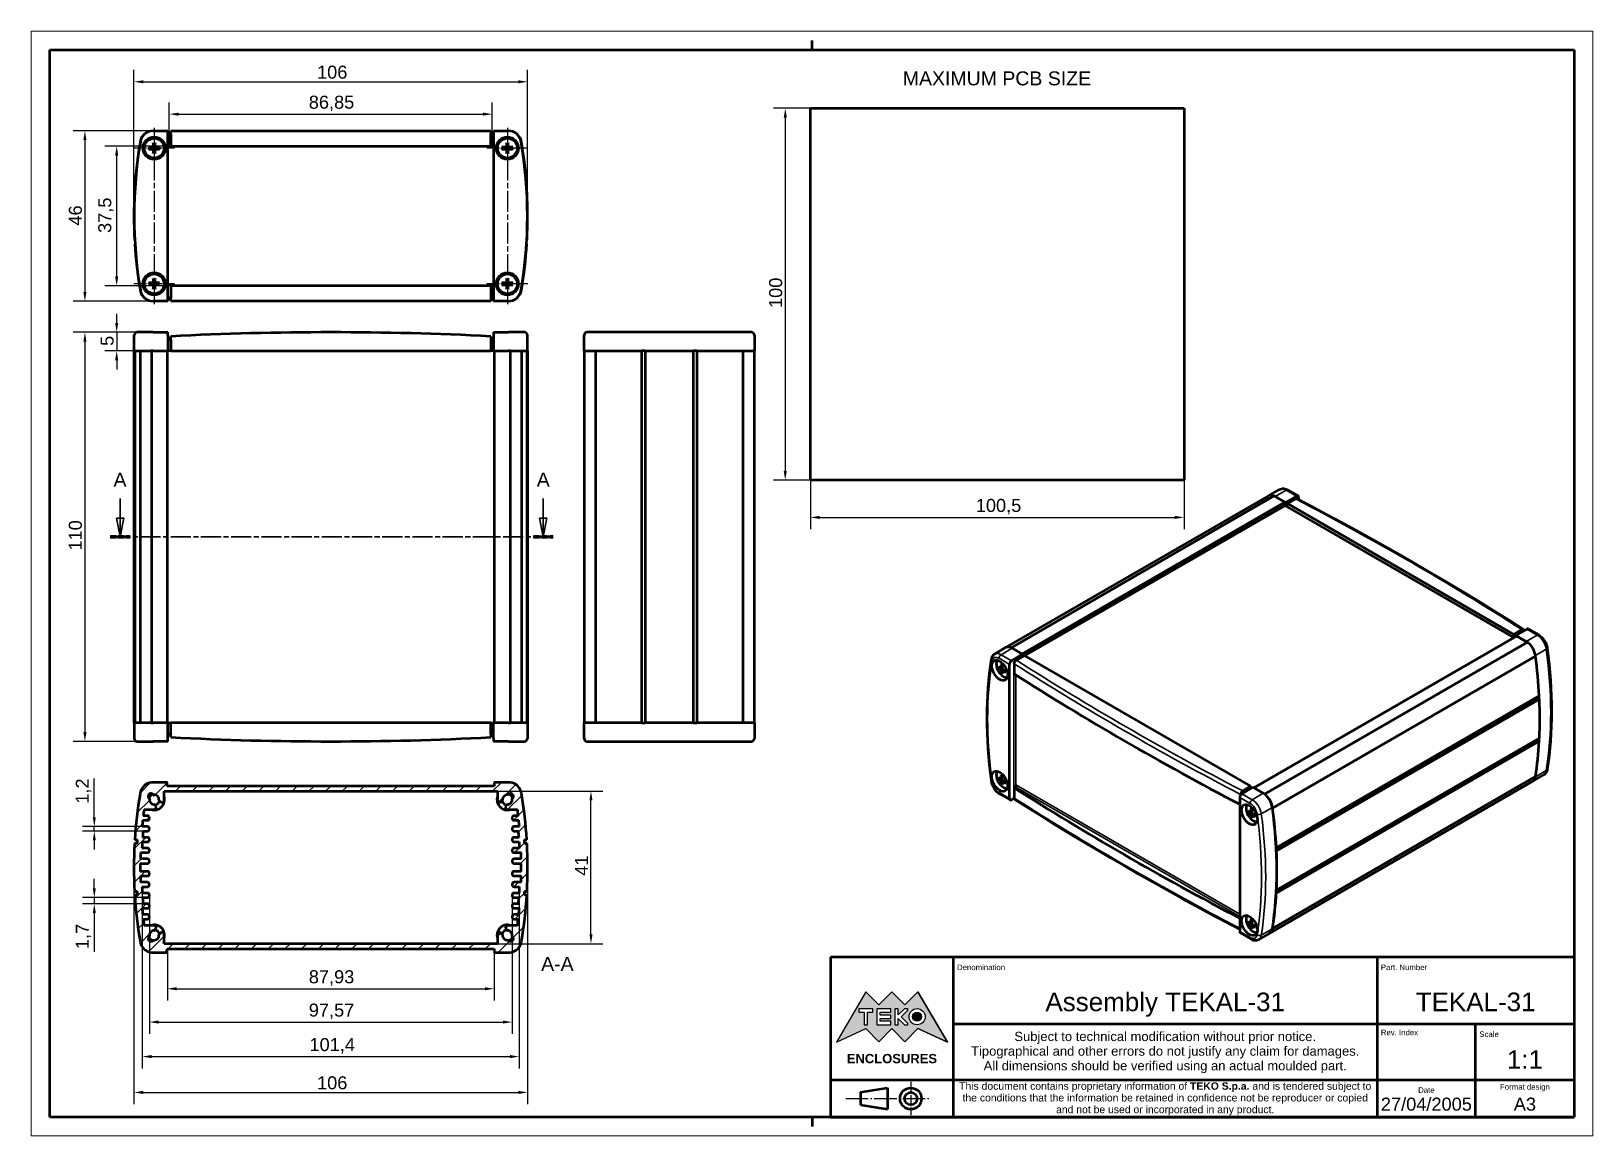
# Model space of a CAD drawing. Header units: millimetres. Extents: x 0 to 420, y 0 to 297.
import ezdxf
from ezdxf.enums import TextEntityAlignment as Align

# ---------------------------------------------------------------- set-up
doc = ezdxf.new("R2010")
doc.units = ezdxf.units.MM
doc.linetypes.add('CHAIN', pattern=[0.3543, 0.2362, -0.0295, 0.0591, -0.0295])
doc.linetypes.add('LONG_DASH_DOTTED', pattern=[0.3001, 0.2362, -0.0295, 0.0049, -0.0295])
doc.layers.get('0').update_dxf_attribs({"lineweight": 25})
for name, color, linetype, lineweight in [('Centro(ISO)', 179, 'CHAIN', 25), ('Geometria schizzo(ISO)', 7, 'Continuous', 50), ('Linea del centro(ISO)', 179, 'CHAIN', 25), ('Linee di simmetria(ISO)', 250, 'LONG_DASH_DOTTED', 25), ('Linee di vista in sezione(ISO)', 7, 'LONG_DASH_DOTTED', 35), ('Quote(ISO)', 7, 'Continuous', 25), ('Simboli(ISO)', 7, 'Continuous', 25), ('Spigoli tangenti visibili(ISO)', 251, 'Continuous', 30), ('Spigoli visibili(ISO)', 7, 'Continuous', 50), ('Tratteggio', 3, 'Continuous', 9)]:
    doc.layers.add(name, color=color, linetype=linetype, lineweight=lineweight)
doc.styles.add('DEFAULT-ISO~0', font='ARIAL.TTF')
doc.styles.get("Standard").update_dxf_attribs({"font": 'ARIAL.TTF'})
doc.styles.add('Tabella-ISO', font='ARIAL.TTF')
doc.styles.add('Tabella-ISOTesto caratteri grandi', font='ARIAL.TTF')
doc.dimstyles.new('DEFAULT-ISO-Metodo 1b', dxfattribs={"dimtxt": 3.5, "dimasz": 2.5, "dimexe": 3.175, "dimexo": 0, "dimgap": 0.762, "dimtad": 1, "dimtoh": 1, "dimrnd": 1e-08, "dimtxsty": 'DEFAULT-ISO~0', "dimcen": 0.09, "dimdle": 10, "dimclrd": 2, "dimclre": 2, "dimclrt": 6, "dimazin": 2, "dimtfac": 0.714286, "dimtmove": 0, "dimatfit": 3, "dimfxl": 0, "dimtolj": 1, "dimlwd": 25, "dimlwe": 25, "dimarcsym": 0})

msp = doc.modelspace()

# ---------------------------------------------------------------- texts
at = {"layer": 'Simboli(ISO)', "color": 7, "char_height": 3.75, "attachment_point": 7, "style": 'Tabella-ISOTesto caratteri grandi'}
for s, insert in [('MAXIMUM PCB SIZE ', (234.424, 282.398)), ('A-A ', (137.152, 44.347))]:
    msp.add_mtext(s, dxfattribs=dict(at, insert=insert))

# ---------------------------------------------------------------- blocks, each defined once
blk = doc.blocks.new('SezioneConv2d0')
at = {"layer": 'Linee di vista in sezione(ISO)', "linetype": 'Continuous'}
for p, q in [((23.92, 171.39), (23.92, 166.05)), ((137.71, 171.39), (137.71, 166.05)), ((22.92, 166.05), (23.92, 161.05)), ((24.92, 166.05), (22.92, 166.05)), ((23.92, 166.05), (23.92, 161.05)), ((23.92, 161.05), (24.92, 166.05)), ((136.71, 166.05), (137.71, 161.05)), ((138.71, 166.05), (136.71, 166.05)), ((137.71, 166.05), (137.71, 161.05)), ((137.71, 161.05), (138.71, 166.05))]:
    blk.add_line(p, q, dxfattribs=at)
at = {"layer": 'Linee di vista in sezione(ISO)', "linetype": 'CHAIN', "ltscale": 22.941576}
blk.add_line((21.25, 161.05), (140.38, 161.05), dxfattribs=at)
at = {"layer": 'Linee di vista in sezione(ISO)', "lineweight": 70, "ltscale": 6.989959}
for p, q in [((21.25, 161.05), (26.58, 161.05)), ((135.05, 161.05), (140.38, 161.05))]:
    blk.add_line(p, q, dxfattribs=at)
at = {"layer": 'Linee di vista in sezione(ISO)', "linetype": 'Continuous', "flags": 128}
for points in [[(22.92, 166.05), (23.92, 161.05), (24.92, 166.05), (22.92, 166.05)], [(136.71, 166.05), (137.71, 161.05), (138.71, 166.05), (136.71, 166.05)]]:
    blk.add_lwpolyline(points, dxfattribs=at)
at = {"layer": 'Linee di vista in sezione(ISO)'}
for points in [[(22.92, 166.05), (23.92, 161.05), (24.92, 166.05), (22.92, 166.05)], [(136.71, 166.05), (137.71, 161.05), (138.71, 166.05), (136.71, 166.05)]]:
    blk.add_solid(points, dxfattribs=at)
at = {"layer": 'Linee di vista in sezione(ISO)', "char_height": 3.75, "attachment_point": 7, "style": 'Tabella-ISOTesto caratteri grandi'}
for insert in [(22.13, 174.55), (135.97, 174.55)]:
    blk.add_mtext('A', dxfattribs=dict(at, insert=insert))
blk = doc.blocks.new('*D4')
at = {"layer": 'Defpoints', "color": 0, "linetype": 'Continuous'}
for p in [(209.57, 276.28), (202.81, 176.28), (209.57, 176.28)]:
    blk.add_point(p, dxfattribs=at)
at = {"layer": 'Quote(ISO)', "color": 2, "linetype": 'Continuous', "lineweight": 25}
for p, q in [((209.57, 276.28), (199.63, 276.28)), ((202.81, 273.78), (202.81, 178.78)), ((209.57, 176.28), (199.63, 176.28))]:
    blk.add_line(p, q, dxfattribs=at)
at = {"layer": 'Quote(ISO)', "color": 2, "linetype": 'Continuous'}
for points in [[(202.39, 273.78), (203.22, 273.78), (202.81, 276.28)], [(202.39, 178.78), (203.22, 178.78), (202.81, 176.28)]]:
    blk.add_solid(points, dxfattribs=at)
at = {"layer": 'Quote(ISO)', "color": 6, "linetype": 'Continuous', "lineweight": 25, "insert": (198.47, 222.58), "char_height": 3.5, "attachment_point": 1, "rotation": 90, "style": 'DEFAULT-ISO~0'}
blk.add_mtext('\\A1;100', dxfattribs=at)
blk = doc.blocks.new('*D5')
at = {"layer": 'Defpoints', "color": 0, "linetype": 'Continuous'}
for p in [(209.57, 176.28), (310.07, 176.28), (310.07, 166.28)]:
    blk.add_point(p, dxfattribs=at)
at = {"layer": 'Quote(ISO)', "color": 2, "linetype": 'Continuous', "lineweight": 25}
for p, q in [((209.57, 176.28), (209.57, 163.1)), ((310.07, 176.28), (310.07, 163.1)), ((212.07, 166.28), (307.57, 166.28))]:
    blk.add_line(p, q, dxfattribs=at)
at = {"layer": 'Quote(ISO)', "color": 2, "linetype": 'Continuous'}
for points in [[(212.07, 166.69), (212.07, 165.86), (209.57, 166.28)], [(307.57, 166.69), (307.57, 165.86), (310.07, 166.28)]]:
    blk.add_solid(points, dxfattribs=at)
at = {"layer": 'Quote(ISO)', "color": 6, "linetype": 'Continuous', "lineweight": 25, "insert": (254.06, 171.24), "char_height": 3.5, "attachment_point": 1, "style": 'DEFAULT-ISO~0'}
blk.add_mtext('\\A1;100,5', dxfattribs=at)
blk = doc.blocks.new('*D6')
at = {"layer": 'Defpoints', "color": 0, "linetype": 'Continuous'}
for p in [(28.48, 216.05), (14.44, 106.05), (30.15, 106.05)]:
    blk.add_point(p, dxfattribs=at)
at = {"layer": 'Quote(ISO)', "color": 2, "linetype": 'Continuous', "lineweight": 25}
for p, q in [((28.48, 216.05), (11.27, 216.05)), ((14.44, 213.55), (14.44, 108.55)), ((30.15, 106.05), (11.27, 106.05))]:
    blk.add_line(p, q, dxfattribs=at)
at = {"layer": 'Quote(ISO)', "color": 2, "linetype": 'Continuous'}
for points in [[(14.03, 213.55), (14.86, 213.55), (14.44, 216.05)], [(14.03, 108.55), (14.86, 108.55), (14.44, 106.05)]]:
    blk.add_solid(points, dxfattribs=at)
at = {"layer": 'Quote(ISO)', "color": 6, "linetype": 'Continuous', "lineweight": 25, "insert": (10.11, 157.36), "char_height": 3.5, "attachment_point": 1, "rotation": 90, "style": 'DEFAULT-ISO~0'}
blk.add_mtext('\\A1;110', dxfattribs=at)
blk = doc.blocks.new('*D7')
at = {"layer": 'Defpoints', "color": 0, "linetype": 'Continuous'}
for p in [(28.48, 216.05), (22.99, 211.05), (27.85, 211.05)]:
    blk.add_point(p, dxfattribs=at)
at = {"layer": 'Quote(ISO)', "color": 2, "linetype": 'Continuous', "lineweight": 25}
for p, q in [((22.99, 218.55), (22.99, 221.05)), ((28.48, 216.05), (19.81, 216.05)), ((22.99, 216.05), (22.99, 211.05)), ((27.85, 211.05), (19.81, 211.05)), ((22.99, 208.55), (22.99, 206.05))]:
    blk.add_line(p, q, dxfattribs=at)
at = {"layer": 'Quote(ISO)', "color": 2, "linetype": 'Continuous'}
for points in [[(22.57, 218.55), (23.4, 218.55), (22.99, 216.05)], [(22.57, 208.55), (23.4, 208.55), (22.99, 211.05)]]:
    blk.add_solid(points, dxfattribs=at)
at = {"layer": 'Quote(ISO)', "color": 6, "linetype": 'Continuous', "lineweight": 25, "insert": (18.66, 212.39), "char_height": 3.5, "attachment_point": 1, "rotation": 90, "style": 'DEFAULT-ISO~0'}
blk.add_mtext('\\A1;5', dxfattribs=at)
blk = doc.blocks.new('*D8')
at = {"layer": 'Defpoints', "color": 0, "linetype": 'Continuous'}
for p in [(32.81, 270.22), (14.44, 224.42), (32.81, 224.42)]:
    blk.add_point(p, dxfattribs=at)
at = {"layer": 'Quote(ISO)', "color": 2, "linetype": 'Continuous', "lineweight": 25}
for p, q in [((32.81, 270.22), (11.27, 270.22)), ((14.44, 267.72), (14.44, 226.92)), ((32.81, 224.42), (11.27, 224.42))]:
    blk.add_line(p, q, dxfattribs=at)
at = {"layer": 'Quote(ISO)', "color": 2, "linetype": 'Continuous'}
for points in [[(14.03, 267.72), (14.86, 267.72), (14.44, 270.22)], [(14.03, 226.92), (14.86, 226.92), (14.44, 224.42)]]:
    blk.add_solid(points, dxfattribs=at)
at = {"layer": 'Quote(ISO)', "color": 6, "linetype": 'Continuous', "lineweight": 25, "insert": (10.11, 244.74), "char_height": 3.5, "attachment_point": 1, "rotation": 90, "style": 'DEFAULT-ISO~0'}
blk.add_mtext('\\A1;46', dxfattribs=at)
blk = doc.blocks.new('*D9')
at = {"layer": 'Defpoints', "color": 0, "linetype": 'Continuous'}
for p in [(22.99, 266.07), (80.57, 266.07), (80.57, 228.57)]:
    blk.add_point(p, dxfattribs=at)
at = {"layer": 'Quote(ISO)', "color": 2, "linetype": 'Continuous', "lineweight": 25}
for p, q in [((80.57, 266.07), (19.81, 266.07)), ((22.99, 231.07), (22.99, 263.57)), ((80.57, 228.57), (19.81, 228.57))]:
    blk.add_line(p, q, dxfattribs=at)
at = {"layer": 'Quote(ISO)', "color": 2, "linetype": 'Continuous'}
for points in [[(22.57, 263.57), (23.4, 263.57), (22.99, 266.07)], [(22.57, 231.07), (23.4, 231.07), (22.99, 228.57)]]:
    blk.add_solid(points, dxfattribs=at)
at = {"layer": 'Quote(ISO)', "color": 6, "linetype": 'Continuous', "lineweight": 25, "insert": (18.02, 242.76), "char_height": 3.5, "attachment_point": 1, "rotation": 90, "style": 'DEFAULT-ISO~0'}
blk.add_mtext('\\A1;37,5', dxfattribs=at)
blk = doc.blocks.new('*D10')
at = {"layer": 'Defpoints', "color": 0, "linetype": 'Continuous'}
for p in [(133.52, 283.41), (27.62, 247.32), (133.52, 247.32)]:
    blk.add_point(p, dxfattribs=at)
at = {"layer": 'Quote(ISO)', "color": 2, "linetype": 'Continuous', "lineweight": 25}
for p, q in [((27.62, 247.32), (27.62, 286.59)), ((133.52, 247.32), (133.52, 286.59)), ((30.12, 283.41), (131.02, 283.41))]:
    blk.add_line(p, q, dxfattribs=at)
at = {"layer": 'Quote(ISO)', "color": 2, "linetype": 'Continuous'}
for points in [[(30.12, 283.83), (30.12, 283), (27.62, 283.41)], [(131.02, 283.83), (131.02, 283), (133.52, 283.41)]]:
    blk.add_solid(points, dxfattribs=at)
at = {"layer": 'Quote(ISO)', "color": 6, "linetype": 'Continuous', "lineweight": 25, "insert": (76.87, 287.75), "char_height": 3.5, "attachment_point": 1, "style": 'DEFAULT-ISO~0'}
blk.add_mtext('\\A1;106', dxfattribs=at)
blk = doc.blocks.new('*D11')
at = {"layer": 'Defpoints', "color": 0, "linetype": 'Continuous'}
for p in [(123.99, 274.7), (37.14, 265.69), (123.99, 265.69)]:
    blk.add_point(p, dxfattribs=at)
at = {"layer": 'Quote(ISO)', "color": 2, "linetype": 'Continuous', "lineweight": 25}
for p, q in [((37.14, 265.69), (37.14, 277.88)), ((123.99, 265.69), (123.99, 277.88)), ((39.64, 274.7), (121.49, 274.7))]:
    blk.add_line(p, q, dxfattribs=at)
at = {"layer": 'Quote(ISO)', "color": 2, "linetype": 'Continuous'}
for points in [[(39.64, 275.12), (39.64, 274.29), (37.14, 274.7)], [(121.49, 275.12), (121.49, 274.29), (123.99, 274.7)]]:
    blk.add_solid(points, dxfattribs=at)
at = {"layer": 'Quote(ISO)', "color": 6, "linetype": 'Continuous', "lineweight": 25, "insert": (74.65, 279.67), "char_height": 3.5, "attachment_point": 1, "style": 'DEFAULT-ISO~0'}
blk.add_mtext('\\A1;86,85', dxfattribs=at)
blk = doc.blocks.new('*D12')
at = {"layer": 'Defpoints', "color": 0, "linetype": 'Continuous'}
for p in [(29.87, 65.27), (131.27, 65.27), (131.27, 21.29)]:
    blk.add_point(p, dxfattribs=at)
at = {"layer": 'Quote(ISO)', "color": 2, "linetype": 'Continuous', "lineweight": 25}
for p, q in [((29.87, 65.27), (29.87, 18.12)), ((131.27, 65.27), (131.27, 18.12)), ((32.37, 21.29), (128.77, 21.29))]:
    blk.add_line(p, q, dxfattribs=at)
at = {"layer": 'Quote(ISO)', "color": 2, "linetype": 'Continuous'}
for points in [[(32.37, 21.71), (32.37, 20.87), (29.87, 21.29)], [(128.77, 21.71), (128.77, 20.87), (131.27, 21.29)]]:
    blk.add_solid(points, dxfattribs=at)
at = {"layer": 'Quote(ISO)', "color": 6, "linetype": 'Continuous', "lineweight": 25, "insert": (74.84, 26.26), "char_height": 3.5, "attachment_point": 1, "style": 'DEFAULT-ISO~0'}
blk.add_mtext('\\A1;101,4', dxfattribs=at)
blk = doc.blocks.new('*D13')
at = {"layer": 'Defpoints', "color": 0, "linetype": 'Continuous'}
for p in [(27.62, 72.15), (133.52, 72.15), (133.52, 11.65)]:
    blk.add_point(p, dxfattribs=at)
at = {"layer": 'Quote(ISO)', "color": 2, "linetype": 'Continuous', "lineweight": 25}
for p, q in [((27.62, 72.15), (27.62, 8.48)), ((133.52, 72.15), (133.52, 8.48)), ((30.12, 11.65), (131.02, 11.65))]:
    blk.add_line(p, q, dxfattribs=at)
at = {"layer": 'Quote(ISO)', "color": 2, "linetype": 'Continuous'}
for points in [[(30.12, 12.07), (30.12, 11.24), (27.62, 11.65)], [(131.02, 12.07), (131.02, 11.24), (133.52, 11.65)]]:
    blk.add_solid(points, dxfattribs=at)
at = {"layer": 'Quote(ISO)', "color": 6, "linetype": 'Continuous', "lineweight": 25, "insert": (76.87, 15.99), "char_height": 3.5, "attachment_point": 1, "style": 'DEFAULT-ISO~0'}
blk.add_mtext('\\A1;106', dxfattribs=at)
blk = doc.blocks.new('*D14')
at = {"layer": 'Defpoints', "color": 0, "linetype": 'Continuous'}
for p in [(31.78, 64.57), (129.35, 64.57), (129.35, 30.57)]:
    blk.add_point(p, dxfattribs=at)
at = {"layer": 'Quote(ISO)', "color": 2, "linetype": 'Continuous', "lineweight": 25}
for p, q in [((31.78, 64.57), (31.78, 27.4)), ((129.35, 64.57), (129.35, 27.4)), ((34.28, 30.57), (126.85, 30.57))]:
    blk.add_line(p, q, dxfattribs=at)
at = {"layer": 'Quote(ISO)', "color": 2, "linetype": 'Continuous'}
for points in [[(34.28, 30.99), (34.28, 30.15), (31.78, 30.57)], [(126.85, 30.99), (126.85, 30.15), (129.35, 30.57)]]:
    blk.add_solid(points, dxfattribs=at)
at = {"layer": 'Quote(ISO)', "color": 6, "linetype": 'Continuous', "lineweight": 25, "insert": (74.66, 35.54), "char_height": 3.5, "attachment_point": 1, "style": 'DEFAULT-ISO~0'}
blk.add_mtext('\\A1;97,57', dxfattribs=at)
blk = doc.blocks.new('*D15')
at = {"layer": 'Defpoints', "color": 0, "linetype": 'Continuous'}
for p in [(36.61, 49.53), (124.53, 49.53), (124.53, 39.53)]:
    blk.add_point(p, dxfattribs=at)
at = {"layer": 'Quote(ISO)', "color": 2, "linetype": 'Continuous', "lineweight": 25}
for p, q in [((36.61, 49.53), (36.61, 36.36)), ((124.53, 49.53), (124.53, 36.36)), ((39.11, 39.53), (122.03, 39.53))]:
    blk.add_line(p, q, dxfattribs=at)
at = {"layer": 'Quote(ISO)', "color": 2, "linetype": 'Continuous'}
for points in [[(39.11, 39.95), (39.11, 39.11), (36.61, 39.53)], [(122.03, 39.95), (122.03, 39.11), (124.53, 39.53)]]:
    blk.add_solid(points, dxfattribs=at)
at = {"layer": 'Quote(ISO)', "color": 6, "linetype": 'Continuous', "lineweight": 25, "insert": (74.66, 44.5), "char_height": 3.5, "attachment_point": 1, "style": 'DEFAULT-ISO~0'}
blk.add_mtext('\\A1;87,93', dxfattribs=at)
blk = doc.blocks.new('*D16')
at = {"layer": 'Defpoints', "color": 0, "linetype": 'Continuous'}
for p in [(16.96, 64.07), (29.94, 64.07), (30.07, 62.37)]:
    blk.add_point(p, dxfattribs=at)
at = {"layer": 'Quote(ISO)', "color": 2, "linetype": 'Continuous', "lineweight": 25}
for p, q in [((16.96, 66.57), (16.96, 69.07)), ((29.94, 64.07), (13.79, 64.07)), ((16.96, 64.07), (16.96, 62.37)), ((30.07, 62.37), (13.79, 62.37)), ((16.96, 59.87), (16.96, 49.43))]:
    blk.add_line(p, q, dxfattribs=at)
at = {"layer": 'Quote(ISO)', "color": 2, "linetype": 'Continuous'}
for points in [[(16.55, 66.57), (17.38, 66.57), (16.96, 64.07)], [(16.55, 59.87), (17.38, 59.87), (16.96, 62.37)]]:
    blk.add_solid(points, dxfattribs=at)
at = {"layer": 'Quote(ISO)', "color": 6, "linetype": 'Continuous', "lineweight": 25, "insert": (11.99, 50.19), "char_height": 3.5, "attachment_point": 1, "rotation": 90, "style": 'DEFAULT-ISO~0'}
blk.add_mtext('\\A1;1,7', dxfattribs=at)
blk = doc.blocks.new('*D17')
at = {"layer": 'Defpoints', "color": 0, "linetype": 'Continuous'}
for p in [(16.96, 83.13), (29.82, 83.13), (30.07, 81.93)]:
    blk.add_point(p, dxfattribs=at)
at = {"layer": 'Quote(ISO)', "color": 2, "linetype": 'Continuous', "lineweight": 25}
for p, q in [((16.96, 85.63), (16.96, 96.06)), ((29.82, 83.13), (13.79, 83.13)), ((30.07, 81.93), (13.79, 81.93)), ((16.96, 81.93), (16.96, 83.13)), ((16.96, 79.43), (16.96, 76.93))]:
    blk.add_line(p, q, dxfattribs=at)
at = {"layer": 'Quote(ISO)', "color": 2, "linetype": 'Continuous'}
for points in [[(16.55, 85.63), (17.38, 85.63), (16.96, 83.13)], [(16.55, 79.43), (17.38, 79.43), (16.96, 81.93)]]:
    blk.add_solid(points, dxfattribs=at)
at = {"layer": 'Quote(ISO)', "color": 6, "linetype": 'Continuous', "lineweight": 25, "insert": (11.99, 89.29), "char_height": 3.5, "attachment_point": 1, "rotation": 90, "style": 'DEFAULT-ISO~0'}
blk.add_mtext('\\A1;1,2', dxfattribs=at)
blk = doc.blocks.new('*D18')
at = {"layer": 'Defpoints', "color": 0, "linetype": 'Continuous'}
for p in [(125.39, 92.65), (150.55, 92.65), (125.39, 51.65)]:
    blk.add_point(p, dxfattribs=at)
at = {"layer": 'Quote(ISO)', "color": 2, "linetype": 'Continuous', "lineweight": 25}
for p, q in [((125.39, 92.65), (153.73, 92.65)), ((150.55, 54.15), (150.55, 90.15)), ((125.39, 51.65), (153.73, 51.65))]:
    blk.add_line(p, q, dxfattribs=at)
at = {"layer": 'Quote(ISO)', "color": 2, "linetype": 'Continuous'}
for points in [[(150.14, 90.15), (150.97, 90.15), (150.55, 92.65)], [(150.14, 54.15), (150.97, 54.15), (150.55, 51.65)]]:
    blk.add_solid(points, dxfattribs=at)
at = {"layer": 'Quote(ISO)', "color": 6, "linetype": 'Continuous', "lineweight": 25, "insert": (146.28, 69.91), "char_height": 3.5, "attachment_point": 1, "rotation": 90, "style": 'DEFAULT-ISO~0'}
blk.add_mtext('\\A1;41', dxfattribs=at)
blk = doc.blocks.new('Cartigli Cartiglio particolare')
at = {"layer": 'Tratteggio'}
h = blk.add_hatch(color=7, dxfattribs=at)
edge = h.paths.add_edge_path(flags=0)
edge.add_arc((-181.38, 32.01), 2.17, 0, 360)
h.paths.add_polyline_path([(-191.3, 33.23), (-188.43, 33.23), (-188.43, 34.14), (-192.24, 34.14), (-192.24, 29.87), (-188.43, 29.87), (-188.43, 30.79), (-191.3, 30.79), (-191.3, 31.55), (-188.43, 31.55), (-188.43, 32.47), (-191.3, 32.47)], flags=0)
h.paths.add_polyline_path([(-183.85, 33.77), (-183.85, 34.14), (-184.77, 34.14), (-186.47, 32.5), (-186.47, 34.14), (-187.38, 34.14), (-187.38, 29.86), (-186.47, 29.86), (-186.47, 31.5), (-184.77, 29.86), (-183.85, 29.86), (-183.85, 30.23), (-185.63, 32)], flags=0)
h.paths.add_polyline_path([(-195.64, 29.87), (-194.73, 29.87), (-194.73, 33.23), (-193.28, 33.23), (-193.28, 34.14), (-197.09, 34.14), (-197.09, 33.23), (-195.64, 33.23)], flags=0)
h.paths.add_polyline_path([(-184.66, 25.28), (-181.16, 28.83), (-173.2, 25.14), (-181.16, 38.74), (-184.66, 35.17), (-188.15, 38.74), (-191.64, 35.17), (-195.14, 38.74), (-203.1, 25.14), (-195.14, 28.83), (-191.64, 25.28), (-188.15, 28.83)])
h = blk.add_hatch(color=7, dxfattribs=at)
edge = h.paths.add_edge_path()
edge.add_arc((-181.38, 32.01), 1.22, 0, 360)
for p, q in [((-195.14, 38.74), (-203.1, 25.14)), ((-191.64, 35.17), (-195.14, 38.74)), ((-188.15, 38.74), (-191.64, 35.17)), ((-184.66, 35.17), (-188.15, 38.74)), ((-181.16, 38.74), (-184.66, 35.17)), ((-173.2, 25.14), (-181.16, 38.74)), ((-193.28, 34.14), (-197.09, 34.14)), ((-197.09, 34.14), (-197.09, 33.23)), ((-193.28, 33.23), (-193.28, 34.14)), ((-188.43, 34.14), (-192.24, 34.14)), ((-192.24, 34.14), (-192.24, 29.87)), ((-188.43, 33.23), (-188.43, 34.14)), ((-186.47, 34.14), (-187.38, 34.14)), ((-187.38, 34.14), (-187.38, 29.86)), ((-184.77, 34.14), (-186.47, 32.5)), ((-186.47, 32.5), (-186.47, 34.14)), ((-185.63, 32), (-183.85, 33.77)), ((-183.85, 34.14), (-184.77, 34.14)), ((-183.85, 33.77), (-183.85, 34.14)), ((-197.09, 33.23), (-195.64, 33.23)), ((-195.64, 33.23), (-195.64, 29.87)), ((-195.64, 29.87), (-194.73, 29.87)), ((-194.73, 29.87), (-194.73, 33.23)), ((-194.73, 33.23), (-193.28, 33.23)), ((-192.24, 29.87), (-188.43, 29.87)), ((-191.3, 33.23), (-188.43, 33.23)), ((-191.3, 32.47), (-191.3, 33.23)), ((-188.43, 32.47), (-191.3, 32.47)), ((-191.3, 30.79), (-191.3, 31.55)), ((-191.3, 31.55), (-188.43, 31.55)), ((-188.43, 30.79), (-191.3, 30.79)), ((-188.43, 31.55), (-188.43, 32.47)), ((-188.43, 29.87), (-188.43, 30.79)), ((-187.38, 29.86), (-186.47, 29.86)), ((-186.47, 29.86), (-186.47, 31.5)), ((-186.47, 31.5), (-184.77, 29.86)), ((-183.85, 30.23), (-185.63, 32)), ((-184.77, 29.86), (-183.85, 29.86)), ((-183.85, 29.86), (-183.85, 30.23)), ((-203.1, 25.14), (-195.14, 28.83)), ((-195.14, 28.83), (-191.64, 25.28)), ((-191.64, 25.28), (-188.15, 28.83)), ((-188.15, 28.83), (-184.66, 25.28)), ((-184.66, 25.28), (-181.16, 28.83)), ((-181.16, 28.83), (-173.2, 25.14))]:
    blk.add_line(p, q)
at = {"color": 7}
for p, q in [((-195.14, 38.74), (-203.1, 25.14)), ((-191.64, 35.17), (-195.14, 38.74)), ((-188.15, 38.74), (-191.64, 35.17)), ((-188.15, 38.74), (-184.66, 35.17)), ((-184.66, 35.17), (-181.16, 38.74)), ((-181.16, 38.74), (-173.2, 25.14)), ((-193.28, 34.14), (-197.09, 34.14)), ((-197.09, 34.14), (-197.09, 33.23)), ((-193.28, 33.23), (-193.28, 34.14)), ((-188.43, 34.14), (-192.24, 34.14)), ((-192.24, 34.14), (-192.24, 29.87)), ((-188.43, 33.23), (-188.43, 34.14)), ((-186.47, 34.14), (-187.38, 34.14)), ((-187.38, 34.14), (-187.38, 29.86)), ((-184.77, 34.14), (-186.47, 32.5)), ((-186.47, 32.5), (-186.47, 34.14)), ((-185.63, 32), (-183.85, 33.77)), ((-183.85, 34.14), (-184.77, 34.14)), ((-183.85, 33.77), (-183.85, 34.14)), ((-197.09, 33.23), (-195.64, 33.23)), ((-195.64, 33.23), (-195.64, 29.87)), ((-195.64, 29.87), (-194.73, 29.87)), ((-194.73, 29.87), (-194.73, 33.23)), ((-194.73, 33.23), (-193.28, 33.23)), ((-192.24, 29.87), (-188.43, 29.87)), ((-191.3, 33.23), (-188.43, 33.23)), ((-191.3, 32.47), (-191.3, 33.23)), ((-188.43, 32.47), (-191.3, 32.47)), ((-191.3, 31.55), (-188.43, 31.55)), ((-191.3, 30.79), (-191.3, 31.55)), ((-188.43, 30.79), (-191.3, 30.79)), ((-188.43, 31.55), (-188.43, 32.47)), ((-188.43, 29.87), (-188.43, 30.79)), ((-187.38, 29.86), (-186.47, 29.86)), ((-186.47, 29.86), (-186.47, 31.5)), ((-186.47, 31.5), (-184.77, 29.86)), ((-183.85, 30.23), (-185.63, 32)), ((-184.77, 29.86), (-183.85, 29.86)), ((-183.85, 29.86), (-183.85, 30.23)), ((-203.1, 25.14), (-195.14, 28.83)), ((-195.14, 28.83), (-191.64, 25.28)), ((-191.64, 25.28), (-188.15, 28.83)), ((-184.66, 25.28), (-188.15, 28.83)), ((-181.16, 28.83), (-184.66, 25.28)), ((-173.2, 25.14), (-181.16, 28.83))]:
    blk.add_line(p, q, dxfattribs=at)
for centre, radius in [((-181.38, 32.01), 2.17), ((-181.38, 32.01, 10), 1.22)]:
    blk.add_circle(centre, radius)
for radius in [2.17, 1.22]:
    blk.add_circle((-181.38, 32.01), radius, dxfattribs=at)
at = {"layer": 'Geometria schizzo(ISO)'}
for p, q in [((-204.65, 48), (-204.65, 5)), ((-4.65, 48), (-204.65, 48)), ((-171.65, 48), (-171.65, 30)), ((-57.65, 48), (-57.65, 5)), ((-4.65, 48), (-4.65, 5)), ((-171.65, 30), (-171.65, 5)), ((-4.65, 30), (-171.65, 30)), ((-31.15, 5), (-31.15, 30)), ((-204.65, 15), (-4.65, 15)), ((-196.65, 11.69), (-189.33, 12.88)), ((-189.33, 12.88), (-189.33, 7.12)), ((-196.65, 11.69), (-196.65, 8.31)), ((-204.65, 5), (-4.65, 5)), ((-196.65, 8.31), (-189.33, 7.12))]:
    blk.add_line(p, q, dxfattribs=at)
at = {"layer": 'Geometria schizzo(ISO)', "color": 4, "lineweight": 18, "true_color": 0x00ffff}
blk.add_line((-0.15, 0), (0.35, 0), dxfattribs=at)
at = {"layer": 'Geometria schizzo(ISO)', "color": 131, "lineweight": 18, "true_color": 0x80ffff}
blk.add_line((0.35, 0), (0.35, 0.5), dxfattribs=at)
at = {"layer": 'Geometria schizzo(ISO)'}
for radius in [2.88, 1.69]:
    blk.add_circle((-183.07, 10), radius, dxfattribs=at)
at = {"layer": 'Linee di simmetria(ISO)', "ltscale": 11.806988}
blk.add_line((-183.07, 14.5), (-183.07, 5.5), dxfattribs=at)
at = {"layer": 'Linee di simmetria(ISO)', "ltscale": 25.547039}
blk.add_line((-200.56, 10), (-177.56, 10), dxfattribs=at)
at = {"layer": 'Simboli(ISO)', "color": 1, "char_height": 1.5}
for s, insert, attachment_point in [('\\fArial|b0|i0;\\H1.5000;Denomination', (-170.65, 44.52), 7), ('\\fArial|b0|i0;\\H1.5000;Part. Number', (-56.65, 44.52), 7), ('\\fArial|b0|i0;\\H1.5000;Scale', (-30.15, 26.53), 7), ('\\fArial|b0|i0;\\H1.5000;Date', (-44.4, 11.52), 8), ('\\fArial|b0|i0;\\H1.5000;Format design', (-17.9, 11.94), 8)]:
    blk.add_mtext(s, dxfattribs=dict(at, insert=insert, attachment_point=attachment_point))
at = {"layer": 'Simboli(ISO)', "color": 7, "attachment_point": 2, "line_spacing_factor": 0.944221, "style": 'Tabella-ISO'}
for s, insert, char_height, width in [('Subject to technical modification without prior notice.\\PTipographical and other errors do not justify any claim for damages. \\PAll dimensions should be verified using an actual moulded part.', (-114.65, 27.96), 2.5, 110.6616), ('\\fArial|b0|i0;\\H2.0000;This document contains proprietary information of \\fArial|b1|i0;\\H2.0000;TEKO S.p.a.\\fArial|b0|i0;\\H2.0000; and is tendered subject to the conditions that the information be retained in confidence not be reproducer or copied and not be used or incorporated in any product.', (-114.65, 14.37), 2, 113.1843)]:
    blk.add_mtext(s, dxfattribs=dict(at, insert=insert, char_height=char_height, width=width))
at = {"layer": 'Simboli(ISO)', "color": 1, "insert": (-56.65, 27), "char_height": 1.5, "attachment_point": 7, "style": 'Tabella-ISO'}
blk.add_mtext('\\fArial|b0|i0;\\H1.5000;Rev. Index', dxfattribs=at)
at = {"layer": 'Simboli(ISO)', "color": 7, "insert": (-188.15, 22), "char_height": 2.5, "width": 25.7551, "attachment_point": 2, "style": 'Tabella-ISO'}
blk.add_mtext('\\fArial|b1|i0;\\H2.5000;ENCLOSURES', dxfattribs=at)
at = {"layer": 'Simboli(ISO)', "color": 7, "style": 'Tabella-ISO'}
for tag, height, p in [('DESCRIZIONE', 5, (-114.65, 36)), ('NUMERO_PARTE', 5, (-31.15, 36)), ('NUMERO_REVISIONE', 5, (-44.4, 20.5)), ('SCALA_GENERALE_VISTE', 5, (-17.9, 20.5)), ('DATA_CREAZIONE', 3.5, (-44.4, 8.5)), ('Dimensioni_foglio', 3.5, (-17.9, 8.5))]:
    blk.add_attdef(tag, text='', height=height, dxfattribs=at).set_placement(p, align=Align.MIDDLE_CENTER)
blk = doc.blocks.new('Bordi A3')
at = {"layer": 'Geometria schizzo(ISO)', "color": 4, "lineweight": 18, "true_color": 0x00ffff}
for p, q in [((0, 297), (420, 297)), ((0, 0), (0, 297)), ((420, 297), (420, 0)), ((420, 0), (0, 0))]:
    blk.add_line(p, q, dxfattribs=at)
at = {"layer": 'Geometria schizzo(ISO)'}
for p, q in [((210, 292), (210, 294.5)), ((5, 292), (415, 292)), ((5, 5), (5, 292)), ((415, 292), (415, 5)), ((415, 5), (5, 5)), ((210, 5), (210, 2.5))]:
    blk.add_line(p, q, dxfattribs=at)

# ---------------------------------------------------------------- dimensions: what is measured, and where the dimension line sits
at = {"layer": 'Quote(ISO)', "color": 2, "linetype": 'Continuous', "lineweight": 25, "true_color": 0xffff00}
for base, p1, p2, angle, override, picture, middle in [((133.519, 283.413), (27.618, 247.32), (133.519, 247.32), 180, {"dimtoh": 0, "dimdec": 0, "dimtp": 0, "dimtm": 0, "dimtdec": 0, "dimatfit": 2}, '*D10', (80.569, 283.413)), ((123.994, 274.704), (37.144, 265.695), (123.994, 265.695), 180, {"dimtoh": 0, "dimdec": 2, "dimtp": 0, "dimtm": 0, "dimtdec": 2, "dimatfit": 2}, '*D11', (80.569, 274.704)), ((202.807, 176.276), (209.565, 276.276), (209.565, 176.276), 270, {"dimtoh": 0, "dimdec": 2, "dimtp": 0, "dimtm": 0, "dimtdec": 2, "dimatfit": 2}, '*D4', (202.807, 226.276)), ((14.443, 224.42), (32.81, 270.22), (32.81, 224.42), 90, {"dimtoh": 0, "dimdec": 0, "dimtp": 0, "dimtm": 0, "dimtdec": 0, "dimatfit": 2}, '*D8', (14.443, 247.32)), ((22.987, 266.07), (80.569, 228.57), (80.569, 266.07), 270, {"dimtoh": 0, "dimdec": 2, "dimtp": 0, "dimtm": 0, "dimtdec": 2, "dimatfit": 2}, '*D9', (22.987, 247.32)), ((22.987, 211.052), (28.484, 216.052), (27.85, 211.052), 90, {"dimtoh": 0, "dimdec": 2, "dimtp": 0, "dimtm": 0, "dimtdec": 2, "dimatfit": 2}, '*D7', (22.987, 213.552)), ((14.443, 106.052), (28.484, 216.052), (30.148, 106.052), 90, {"dimtoh": 0, "dimdec": 2, "dimtp": 0, "dimtm": 0, "dimtdec": 2, "dimatfit": 2}, '*D6', (14.443, 161.052)), ((16.963, 83.131), (30.07, 81.931), (29.822, 83.131), 270, {"dimtoh": 0, "dimdec": 2, "dimtp": 0, "dimtm": 0, "dimtdec": 2, "dimatfit": 2}, '*D17', (16.963, 92.29)), ((150.553, 92.652), (125.386, 51.65), (125.386, 92.652), 90, {"dimtoh": 0, "dimdec": 2, "dimtp": 0, "dimtm": 0, "dimtdec": 2, "dimatfit": 2}, '*D18', (150.553, 72.151)), ((133.519, 11.653), (27.618, 72.151), (133.519, 72.151), 180, {"dimtoh": 0, "dimdec": 0, "dimtp": 0, "dimtm": 0, "dimtdec": 0, "dimatfit": 2}, '*D13', (80.569, 11.653)), ((16.963, 64.071), (30.07, 62.371), (29.944, 64.071), 90, {"dimtoh": 0, "dimdec": 2, "dimtp": 0, "dimtm": 0, "dimtdec": 2, "dimatfit": 2}, '*D16', (16.963, 53.211)), ((131.268, 21.292), (29.87, 65.271), (131.268, 65.271), 180, {"dimtoh": 0, "dimdec": 2, "dimtp": 0, "dimtm": 0, "dimtdec": 2, "dimatfit": 2}, '*D12', (80.569, 21.292)), ((124.533, 39.53), (36.605, 49.53), (124.533, 49.53), 180, {"dimtoh": 0, "dimdec": 2, "dimtp": 0, "dimtm": 0, "dimtdec": 2, "dimatfit": 2}, '*D15', (80.569, 39.53))]:
    dim = msp.add_linear_dim(base=base, p1=p1, p2=p2, angle=angle, dimstyle='DEFAULT-ISO-Metodo 1b', override=override, dxfattribs=at)
    dim.commit()
    dim.dimension.update_dxf_attribs({"geometry": picture, "text_midpoint": middle, "dimtype": 160})
for base, p1, p2, picture, middle in [((310.065, 166.276), (209.565, 176.276), (310.065, 176.276), '*D5', (259.815, 166.276)), ((129.354, 30.571), (31.783, 64.571), (129.354, 64.571), '*D14', (80.569, 30.571))]:
    dim = msp.add_linear_dim(base=base, p1=p1, p2=p2, dimstyle='DEFAULT-ISO-Metodo 1b', override={"dimtoh": 0, "dimdec": 2, "dimtp": 0, "dimtm": 0, "dimtdec": 2, "dimatfit": 2}, dxfattribs=at)
    dim.commit()
    dim.dimension.update_dxf_attribs({"geometry": picture, "text_midpoint": middle, "dimtype": 160})

# ---------------------------------------------------------------- hatches: boundary and pattern name
at = {"layer": 'Tratteggio'}
h = msp.add_hatch(dxfattribs=at)
h.set_pattern_fill('ANSI31', color=256, scale=25.4, style=0)
h.set_pattern_definition([(45, (0, 0), (-2.245064, 2.245064), [])])
edge = h.paths.add_edge_path()
edge.add_ellipse((128.428, 91.57), major_axis=(3.442, 0.397), ratio=1, start_angle=0, end_angle=77.69151)
edge.add_ellipse((128.606, 91.521), major_axis=(0.169, 3.496), ratio=1, start_angle=0, end_angle=2.76243)
edge.add_line((128.606, 95.021), (124.783, 95.021))
edge.add_ellipse((124.783, 94.771), major_axis=(0, 0.25), ratio=1, start_angle=0, end_angle=90)
edge.add_line((124.533, 94.771), (124.533, 94.021))
edge.add_line((124.533, 94.021), (36.605, 94.021))
edge.add_line((36.605, 94.021), (36.605, 94.771))
edge.add_ellipse((36.355, 94.771), major_axis=(0.25, 0), ratio=1, start_angle=0, end_angle=90)
edge.add_line((36.355, 95.021), (32.532, 95.021))
edge.add_ellipse((32.532, 91.521), major_axis=(0, 3.5), ratio=1, start_angle=0, end_angle=2.76243)
edge.add_ellipse((32.709, 91.57), major_axis=(-0.346, 3.447), ratio=1, start_angle=0, end_angle=77.69151)
edge.add_ellipse((147.496, 72.151), major_axis=(-118.229, 19.816), ratio=1, start_angle=0, end_angle=5.95366)
edge.add_line((27.85, 79.597), (28.1, 79.597))
edge.add_ellipse((28.1, 79.097), major_axis=(0, 0.5), ratio=1, start_angle=180, end_angle=360, ccw=False)
edge.add_line((28.1, 78.597), (27.792, 78.597))
edge.add_ellipse((147.496, 72.151), major_axis=(-119.704, 6.446), ratio=1, start_angle=0, end_angle=6.16446)
edge.add_line((27.792, 65.705), (28.1, 65.705))
edge.add_ellipse((28.1, 65.205), major_axis=(0, 0.5), ratio=1, start_angle=180, end_angle=360, ccw=False)
edge.add_line((28.1, 64.705), (27.85, 64.705))
edge.add_ellipse((147.496, 72.151), major_axis=(-119.646, -7.446), ratio=1, start_angle=0, end_angle=5.95366)
edge.add_ellipse((32.709, 52.732), major_axis=(-3.442, -0.397), ratio=1, start_angle=0, end_angle=77.69151)
edge.add_ellipse((32.532, 52.78), major_axis=(-0.169, -3.496), ratio=1, start_angle=0, end_angle=2.76243)
edge.add_line((32.532, 49.28), (36.355, 49.28))
edge.add_ellipse((36.355, 49.53), major_axis=(0, -0.25), ratio=1, start_angle=0, end_angle=90)
edge.add_line((36.605, 49.53), (36.605, 50.28))
edge.add_line((36.605, 50.28), (124.533, 50.28))
edge.add_line((124.533, 50.28), (124.533, 49.53))
edge.add_ellipse((124.783, 49.53), major_axis=(-0.25, 0), ratio=1, start_angle=0, end_angle=90)
edge.add_line((124.783, 49.28), (128.606, 49.28))
edge.add_ellipse((128.606, 52.78), major_axis=(0, -3.5), ratio=1, start_angle=0, end_angle=2.76243)
edge.add_ellipse((128.428, 52.732), major_axis=(0.346, -3.447), ratio=1, start_angle=0, end_angle=77.69151)
edge.add_ellipse((13.642, 72.151), major_axis=(118.229, -19.816), ratio=1, start_angle=0, end_angle=5.95366)
edge.add_line((133.288, 64.705), (133.038, 64.705))
edge.add_ellipse((133.038, 65.205), major_axis=(0, -0.5), ratio=1, start_angle=180, end_angle=360, ccw=False)
edge.add_line((133.038, 65.705), (133.346, 65.705))
edge.add_ellipse((13.642, 72.151), major_axis=(119.704, -6.446), ratio=1, start_angle=0, end_angle=6.16446)
edge.add_line((133.346, 78.597), (133.038, 78.597))
edge.add_ellipse((133.038, 79.097), major_axis=(0, -0.5), ratio=1, start_angle=180, end_angle=360, ccw=False)
edge.add_line((133.038, 79.597), (133.288, 79.597))
edge.add_ellipse((13.642, 72.151), major_axis=(119.646, 7.446), ratio=1, start_angle=0, end_angle=5.95366)
edge = h.paths.add_edge_path(flags=0)
edge.add_line((129.854, 84.831), (131.148, 84.831))
edge.add_ellipse((13.678, 72.381), major_axis=(117.47, 12.45), ratio=1, start_angle=359.17143, end_angle=360, ccw=False)
edge.add_line((131.315, 83.131), (129.854, 83.131))
edge.add_ellipse((129.854, 82.631), major_axis=(0, 0.5), ratio=1, start_angle=0, end_angle=90)
edge.add_line((129.354, 82.631), (129.354, 82.431))
edge.add_ellipse((129.854, 82.431), major_axis=(-0.5, 0), ratio=1, start_angle=0, end_angle=90)
edge.add_line((129.854, 81.931), (131.068, 81.931))
edge.add_ellipse((13.678, 72.381), major_axis=(117.39, 9.55), ratio=1, start_angle=359.17072, end_angle=360, ccw=False)
edge.add_line((131.194, 80.231), (129.854, 80.231))
edge.add_ellipse((129.854, 79.731), major_axis=(0, 0.5), ratio=1, start_angle=0, end_angle=90)
edge.add_line((129.354, 79.731), (129.354, 79.531))
edge.add_ellipse((129.854, 79.531), major_axis=(-0.5, 0), ratio=1, start_angle=0, end_angle=90)
edge.add_line((129.854, 79.031), (131.268, 79.031))
edge.add_ellipse((13.678, 72.381), major_axis=(117.59, 6.65), ratio=1, start_angle=359.17198, end_angle=360, ccw=False)
edge.add_line((131.352, 77.331), (129.854, 77.331))
edge.add_ellipse((129.854, 76.831), major_axis=(0, 0.5), ratio=1, start_angle=0, end_angle=90)
edge.add_line((129.354, 76.831), (129.354, 76.631))
edge.add_ellipse((129.854, 76.631), major_axis=(-0.5, 0), ratio=1, start_angle=0, end_angle=90)
edge.add_line((129.854, 76.131), (131.746, 76.131))
edge.add_ellipse((13.678, 72.381), major_axis=(118.068, 3.75), ratio=1, start_angle=359.17519, end_angle=360, ccw=False)
edge.add_line((131.788, 74.431), (129.854, 74.431))
edge.add_ellipse((129.854, 73.931), major_axis=(0, 0.5), ratio=1, start_angle=0, end_angle=90)
edge.add_line((129.354, 73.931), (129.354, 73.731))
edge.add_ellipse((129.854, 73.731), major_axis=(-0.5, 0), ratio=1, start_angle=0, end_angle=90)
edge.add_line((129.854, 73.231), (131.803, 73.231))
edge.add_ellipse((13.678, 72.381), major_axis=(118.125, 0.85), ratio=1, start_angle=359.47605, end_angle=360, ccw=False)
edge.add_ellipse((13.678, 71.921), major_axis=(118.127, 0.23), ratio=1, start_angle=359.47605, end_angle=360, ccw=False)
edge.add_line((131.803, 71.071), (129.854, 71.071))
edge.add_ellipse((129.854, 70.571), major_axis=(0, 0.5), ratio=1, start_angle=0, end_angle=90)
edge.add_line((129.354, 70.571), (129.354, 70.371))
edge.add_ellipse((129.854, 70.371), major_axis=(-0.5, 0), ratio=1, start_angle=0, end_angle=90)
edge.add_line((129.854, 69.871), (131.788, 69.871))
edge.add_ellipse((13.678, 71.921), major_axis=(118.11, -2.05), ratio=1, start_angle=359.17519, end_angle=360, ccw=False)
edge.add_line((131.746, 68.171), (129.854, 68.171))
edge.add_ellipse((129.854, 67.671), major_axis=(0, 0.5), ratio=1, start_angle=0, end_angle=90)
edge.add_line((129.354, 67.671), (129.354, 67.471))
edge.add_ellipse((129.854, 67.471), major_axis=(-0.5, 0), ratio=1, start_angle=0, end_angle=90)
edge.add_line((129.854, 66.971), (131.352, 66.971))
edge.add_ellipse((13.678, 71.921), major_axis=(117.674, -4.95), ratio=1, start_angle=359.17198, end_angle=360, ccw=False)
edge.add_line((131.268, 65.271), (129.854, 65.271))
edge.add_ellipse((129.854, 64.771), major_axis=(0, 0.5), ratio=1, start_angle=0, end_angle=90)
edge.add_line((129.354, 64.771), (129.354, 64.571))
edge.add_ellipse((129.854, 64.571), major_axis=(-0.5, 0), ratio=1, start_angle=0, end_angle=90)
edge.add_line((129.854, 64.071), (131.194, 64.071))
edge.add_ellipse((13.678, 71.921), major_axis=(117.516, -7.85), ratio=1, start_angle=359.17072, end_angle=360, ccw=False)
edge.add_line((131.068, 62.371), (129.854, 62.371))
edge.add_ellipse((129.854, 61.871), major_axis=(0, 0.5), ratio=1, start_angle=0, end_angle=90)
edge.add_line((129.354, 61.871), (129.354, 61.671))
edge.add_ellipse((129.854, 61.671), major_axis=(-0.5, 0), ratio=1, start_angle=0, end_angle=90)
edge.add_line((129.854, 61.171), (131.315, 61.171))
edge.add_ellipse((13.678, 71.921), major_axis=(117.637, -10.75), ratio=1, start_angle=359.17143, end_angle=360, ccw=False)
edge.add_line((131.148, 59.471), (129.854, 59.471))
edge.add_ellipse((129.854, 58.971), major_axis=(0, 0.5), ratio=1, start_angle=0, end_angle=90)
edge.add_line((129.354, 58.971), (129.354, 58.771))
edge.add_ellipse((129.854, 58.771), major_axis=(-0.5, 0), ratio=1, start_angle=0, end_angle=90)
edge.add_line((129.854, 58.271), (131.014, 58.271))
edge.add_ellipse((13.678, 71.921), major_axis=(117.336, -13.65), ratio=1, start_angle=359.16926, end_angle=360, ccw=False)
edge.add_line((130.804, 56.571), (128.069, 56.571))
edge.add_ellipse((128.069, 53.901), major_axis=(0, 2.67), ratio=1, start_angle=0, end_angle=0.75566)
edge.add_ellipse((128.04, 56.071), major_axis=(-0.007, 0.5), ratio=1, start_angle=0, end_angle=111.34956)
edge.add_line((127.577, 55.883), (127.729, 55.509))
edge.add_ellipse((128.192, 55.697), major_axis=(-0.463, -0.188), ratio=1, start_angle=0, end_angle=63.96686)
edge.add_ellipse((128.069, 53.901), major_axis=(0.089, 1.297), ratio=1, start_angle=263.27913, end_angle=360, ccw=False)
edge.add_ellipse((128.934, 53.034), major_axis=(0.412, 0.627), ratio=1, start_angle=156.93765, end_angle=360, ccw=False)
edge.add_ellipse((128.069, 53.901), major_axis=(0.241, -1.282), ratio=1, start_angle=253.14272, end_angle=360, ccw=False)
edge.add_ellipse((126.273, 54.008), major_axis=(0.499, 0.034), ratio=1, start_angle=0, end_angle=63.96686)
edge.add_line((126.461, 54.471), (126.087, 54.623))
edge.add_ellipse((125.899, 54.16), major_axis=(0.188, 0.463), ratio=1, start_angle=0, end_angle=111.34956)
edge.add_ellipse((128.069, 53.901), major_axis=(-2.67, 0.265), ratio=1, start_angle=0, end_angle=5.67544)
edge.add_line((125.386, 53.901), (125.386, 51.65))
edge.add_line((125.386, 51.65), (35.752, 51.65))
edge.add_line((35.752, 51.65), (35.752, 53.901))
edge.add_ellipse((33.069, 53.901), major_axis=(2.683, 0), ratio=1, start_angle=0, end_angle=5.67544)
edge.add_ellipse((35.239, 54.16), major_axis=(0.5, 0.007), ratio=1, start_angle=0, end_angle=111.34956)
edge.add_line((35.05, 54.623), (34.676, 54.471))
edge.add_ellipse((34.865, 54.008), major_axis=(-0.188, 0.463), ratio=1, start_angle=0, end_angle=63.96686)
edge.add_ellipse((33.069, 53.901), major_axis=(1.297, 0.141), ratio=1, start_angle=253.14272, end_angle=360, ccw=False)
edge.add_ellipse((32.203, 53.034), major_axis=(0.625, -0.415), ratio=1, start_angle=156.93765, end_angle=360, ccw=False)
edge.add_ellipse((33.069, 53.901), major_axis=(-1.278, -0.24), ratio=1, start_angle=263.27913, end_angle=360, ccw=False)
edge.add_ellipse((32.946, 55.697), major_axis=(0.034, -0.499), ratio=1, start_angle=0, end_angle=63.96686)
edge.add_line((33.409, 55.509), (33.561, 55.883))
edge.add_ellipse((33.097, 56.071), major_axis=(0.463, -0.188), ratio=1, start_angle=0, end_angle=111.34956)
edge.add_ellipse((33.069, 53.901), major_axis=(0.035, 2.67), ratio=1, start_angle=0, end_angle=0.75566)
edge.add_line((33.069, 56.571), (30.334, 56.571))
edge.add_ellipse((147.46, 71.921), major_axis=(-117.126, -15.35), ratio=1, start_angle=359.16926, end_angle=360, ccw=False)
edge.add_line((30.123, 58.271), (31.283, 58.271))
edge.add_ellipse((31.283, 58.771), major_axis=(0, -0.5), ratio=1, start_angle=0, end_angle=90)
edge.add_line((31.783, 58.771), (31.783, 58.971))
edge.add_ellipse((31.283, 58.971), major_axis=(0.5, 0), ratio=1, start_angle=0, end_angle=90)
edge.add_line((31.283, 59.471), (29.99, 59.471))
edge.add_ellipse((147.46, 71.921), major_axis=(-117.47, -12.45), ratio=1, start_angle=359.17143, end_angle=360, ccw=False)
edge.add_line((29.822, 61.171), (31.283, 61.171))
edge.add_ellipse((31.283, 61.671), major_axis=(0, -0.5), ratio=1, start_angle=0, end_angle=90)
edge.add_line((31.783, 61.671), (31.783, 61.871))
edge.add_ellipse((31.283, 61.871), major_axis=(0.5, 0), ratio=1, start_angle=0, end_angle=90)
edge.add_line((31.283, 62.371), (30.07, 62.371))
edge.add_ellipse((147.46, 71.921), major_axis=(-117.39, -9.55), ratio=1, start_angle=359.17072, end_angle=360, ccw=False)
edge.add_line((29.944, 64.071), (31.283, 64.071))
edge.add_ellipse((31.283, 64.571), major_axis=(0, -0.5), ratio=1, start_angle=0, end_angle=90)
edge.add_line((31.783, 64.571), (31.783, 64.771))
edge.add_ellipse((31.283, 64.771), major_axis=(0.5, 0), ratio=1, start_angle=0, end_angle=90)
edge.add_line((31.283, 65.271), (29.87, 65.271))
edge.add_ellipse((147.46, 71.921), major_axis=(-117.59, -6.65), ratio=1, start_angle=359.17198, end_angle=360, ccw=False)
edge.add_line((29.786, 66.971), (31.283, 66.971))
edge.add_ellipse((31.283, 67.471), major_axis=(0, -0.5), ratio=1, start_angle=0, end_angle=90)
edge.add_line((31.783, 67.471), (31.783, 67.671))
edge.add_ellipse((31.283, 67.671), major_axis=(0.5, 0), ratio=1, start_angle=0, end_angle=90)
edge.add_line((31.283, 68.171), (29.392, 68.171))
edge.add_ellipse((147.46, 71.921), major_axis=(-118.068, -3.75), ratio=1, start_angle=359.17519, end_angle=360, ccw=False)
edge.add_line((29.35, 69.871), (31.283, 69.871))
edge.add_ellipse((31.283, 70.371), major_axis=(0, -0.5), ratio=1, start_angle=0, end_angle=90)
edge.add_line((31.783, 70.371), (31.783, 70.571))
edge.add_ellipse((31.283, 70.571), major_axis=(0.5, 0), ratio=1, start_angle=0, end_angle=90)
edge.add_line((31.283, 71.071), (29.335, 71.071))
edge.add_ellipse((147.46, 71.921), major_axis=(-118.125, -0.85), ratio=1, start_angle=359.47605, end_angle=360, ccw=False)
edge.add_ellipse((147.46, 72.381), major_axis=(-118.127, -0.23), ratio=1, start_angle=359.47605, end_angle=360, ccw=False)
edge.add_line((29.335, 73.231), (31.283, 73.231))
edge.add_ellipse((31.283, 73.731), major_axis=(0, -0.5), ratio=1, start_angle=0, end_angle=90)
edge.add_line((31.783, 73.731), (31.783, 73.931))
edge.add_ellipse((31.283, 73.931), major_axis=(0.5, 0), ratio=1, start_angle=0, end_angle=90)
edge.add_line((31.283, 74.431), (29.35, 74.431))
edge.add_ellipse((147.46, 72.381), major_axis=(-118.11, 2.05), ratio=1, start_angle=359.17519, end_angle=360, ccw=False)
edge.add_line((29.392, 76.131), (31.283, 76.131))
edge.add_ellipse((31.283, 76.631), major_axis=(0, -0.5), ratio=1, start_angle=0, end_angle=90)
edge.add_line((31.783, 76.631), (31.783, 76.831))
edge.add_ellipse((31.283, 76.831), major_axis=(0.5, 0), ratio=1, start_angle=0, end_angle=90)
edge.add_line((31.283, 77.331), (29.786, 77.331))
edge.add_ellipse((147.46, 72.381), major_axis=(-117.674, 4.95), ratio=1, start_angle=359.17198, end_angle=360, ccw=False)
edge.add_line((29.87, 79.031), (31.283, 79.031))
edge.add_ellipse((31.283, 79.531), major_axis=(0, -0.5), ratio=1, start_angle=0, end_angle=90)
edge.add_line((31.783, 79.531), (31.783, 79.731))
edge.add_ellipse((31.283, 79.731), major_axis=(0.5, 0), ratio=1, start_angle=0, end_angle=90)
edge.add_line((31.283, 80.231), (29.944, 80.231))
edge.add_ellipse((147.46, 72.381), major_axis=(-117.516, 7.85), ratio=1, start_angle=359.17072, end_angle=360, ccw=False)
edge.add_line((30.07, 81.931), (31.283, 81.931))
edge.add_ellipse((31.283, 82.431), major_axis=(0, -0.5), ratio=1, start_angle=0, end_angle=90)
edge.add_line((31.783, 82.431), (31.783, 82.631))
edge.add_ellipse((31.283, 82.631), major_axis=(0.5, 0), ratio=1, start_angle=0, end_angle=90)
edge.add_line((31.283, 83.131), (29.822, 83.131))
edge.add_ellipse((147.46, 72.381), major_axis=(-117.637, 10.75), ratio=1, start_angle=359.17143, end_angle=360, ccw=False)
edge.add_line((29.99, 84.831), (31.283, 84.831))
edge.add_ellipse((31.283, 85.331), major_axis=(0, -0.5), ratio=1, start_angle=0, end_angle=90)
edge.add_line((31.783, 85.331), (31.783, 85.531))
edge.add_ellipse((31.283, 85.531), major_axis=(0.5, 0), ratio=1, start_angle=0, end_angle=90)
edge.add_line((31.283, 86.031), (30.123, 86.031))
edge.add_ellipse((147.46, 72.381), major_axis=(-117.336, 13.65), ratio=1, start_angle=359.16926, end_angle=360, ccw=False)
edge.add_line((30.334, 87.731), (33.069, 87.731))
edge.add_ellipse((33.069, 90.401), major_axis=(0, -2.67), ratio=1, start_angle=0, end_angle=0.75566)
edge.add_ellipse((33.097, 88.231), major_axis=(0.007, -0.5), ratio=1, start_angle=0, end_angle=111.34956)
edge.add_line((33.561, 88.419), (33.409, 88.793))
edge.add_ellipse((32.946, 88.605), major_axis=(0.463, 0.188), ratio=1, start_angle=0, end_angle=63.96686)
edge.add_ellipse((33.069, 90.401), major_axis=(-0.089, -1.297), ratio=1, start_angle=263.27913, end_angle=360, ccw=False)
edge.add_ellipse((32.203, 91.268), major_axis=(-0.412, -0.627), ratio=1, start_angle=156.93765, end_angle=360, ccw=False)
edge.add_ellipse((33.069, 90.401), major_axis=(-0.241, 1.282), ratio=1, start_angle=253.14272, end_angle=360, ccw=False)
edge.add_ellipse((34.865, 90.294), major_axis=(-0.499, -0.034), ratio=1, start_angle=0, end_angle=63.96686)
edge.add_line((34.676, 89.831), (35.05, 89.679))
edge.add_ellipse((35.239, 90.142), major_axis=(-0.188, -0.463), ratio=1, start_angle=0, end_angle=111.34956)
edge.add_ellipse((33.069, 90.401), major_axis=(2.67, -0.265), ratio=1, start_angle=0, end_angle=5.67544)
edge.add_line((35.752, 90.401), (35.752, 92.652))
edge.add_line((35.752, 92.652), (125.386, 92.652))
edge.add_line((125.386, 92.652), (125.386, 90.401))
edge.add_ellipse((128.069, 90.401), major_axis=(-2.683, 0), ratio=1, start_angle=0, end_angle=5.67544)
edge.add_ellipse((125.899, 90.142), major_axis=(-0.5, -0.007), ratio=1, start_angle=0, end_angle=111.34956)
edge.add_line((126.087, 89.679), (126.461, 89.831))
edge.add_ellipse((126.273, 90.294), major_axis=(0.188, -0.463), ratio=1, start_angle=0, end_angle=63.96686)
edge.add_ellipse((128.069, 90.401), major_axis=(-1.297, -0.141), ratio=1, start_angle=253.14272, end_angle=360, ccw=False)
edge.add_ellipse((128.934, 91.268), major_axis=(-0.625, 0.415), ratio=1, start_angle=156.93765, end_angle=360, ccw=False)
edge.add_ellipse((128.069, 90.401), major_axis=(1.278, 0.24), ratio=1, start_angle=263.27913, end_angle=360, ccw=False)
edge.add_ellipse((128.192, 88.605), major_axis=(-0.034, 0.499), ratio=1, start_angle=0, end_angle=63.96686)
edge.add_line((127.729, 88.793), (127.577, 88.419))
edge.add_ellipse((128.04, 88.231), major_axis=(-0.463, 0.188), ratio=1, start_angle=0, end_angle=111.34956)
edge.add_ellipse((128.069, 90.401), major_axis=(-0.035, -2.67), ratio=1, start_angle=0, end_angle=0.75566)
edge.add_line((128.069, 87.731), (130.804, 87.731))
edge.add_ellipse((13.678, 72.381), major_axis=(117.126, 15.35), ratio=1, start_angle=359.16926, end_angle=360, ccw=False)
edge.add_line((131.014, 86.031), (129.854, 86.031))
edge.add_ellipse((129.854, 85.531), major_axis=(0, 0.5), ratio=1, start_angle=0, end_angle=90)
edge.add_line((129.354, 85.531), (129.354, 85.331))
edge.add_ellipse((129.854, 85.331), major_axis=(-0.5, 0), ratio=1, start_angle=0, end_angle=90)

# ---------------------------------------------------------------- linework, layer by layer
at = {"layer": 'Centro(ISO)', "linetype": 'CHAIN', "ltscale": 12.223182}
for p, q in [((38.569, 265.57), (27.569, 265.57)), ((133.569, 265.57), (122.569, 265.57)), ((38.569, 229.07), (27.569, 229.07)), ((133.569, 229.07), (122.569, 229.07))]:
    msp.add_line(p, q, dxfattribs=at)
at = {"layer": 'Linea del centro(ISO)', "linetype": 'CHAIN', "ltscale": 23.990969}
for p, q in [((33.069, 271.07), (33.069, 223.57)), ((128.069, 271.07), (128.069, 223.57))]:
    msp.add_line(p, q, dxfattribs=at)
at = {"layer": 'Spigoli tangenti visibili(ISO)'}
for p, q in [((337.52, 173.612), (334.55, 171.897)), ((340.319, 171.996), (337.52, 173.612)), ((334.353, 171.987), (263.656, 131.17)), ((337.057, 170.426), (266.367, 129.613)), ((337.233, 170.12), (266.638, 129.362)), ((337.349, 169.85), (339.117, 170.871)), ((398.761, 134.394), (400.529, 135.415)), ((402.091, 132.903), (405.061, 134.617)), ((405.061, 134.617), (402.261, 136.233)), ((263.839, 131.072), (260.869, 129.358)), ((399.584, 134.326), (328.894, 93.513)), ((402.288, 132.765), (331.589, 91.947)), ((407.501, 130.827), (404.572, 129.136)), ((263.103, 126.762), (260.304, 128.378)), ((260.748, 125.863), (261.152, 126.058)), ((260.869, 129.358), (263.669, 127.742)), ((264.252, 91.828), (264.252, 126.933)), ((264.871, 128.005), (266.638, 129.026)), ((260.608, 125.36), (261.117, 125.705)), ((260.748, 125.119), (261.3, 125.387)), ((261.252, 124.988), (261.624, 125.241)), ((264.782, 123.932), (264.782, 94.378)), ((405.422, 117.545), (334.874, 76.814)), ((405.422, 106.202), (334.851, 65.458)), ((404.588, 96.513), (407.501, 98.194)), ((260.608, 95.558), (261.117, 95.903)), ((260.748, 96.06), (261.152, 96.256)), ((260.748, 95.316), (261.3, 95.584)), ((261.252, 95.186), (261.624, 95.439)), ((264.782, 94.378), (325.045, 59.585)), ((325.045, 58.972), (264.782, 93.765)), ((326.283, 92.549), (328.051, 93.569)), ((260.304, 92.289), (263.103, 90.673)), ((327.844, 89.383), (325.045, 90.999)), ((325.611, 91.979), (328.41, 90.363)), ((328.41, 90.363), (331.38, 92.078)), ((333.82, 88.287), (330.85, 86.573)), ((327.783, 86.576), (328.292, 86.921)), ((327.923, 87.079), (328.327, 87.275)), ((327.923, 86.335), (328.475, 86.603)), ((328.428, 86.204), (328.8, 86.457)), ((325.045, 54.91), (327.844, 53.294)), ((327.783, 56.774), (328.292, 57.119)), ((327.923, 57.277), (328.327, 57.473)), ((327.923, 56.533), (328.475, 56.801)), ((328.428, 56.402), (328.8, 56.655)), ((330.85, 53.94), (333.82, 55.655))]:
    msp.add_line(p, q, dxfattribs=at)
for centre, major_axis, ratio, start_param, end_param in [((337.52, 170.754), (-1.75, 3.031), 0.5773503, 5.4977871, 6.2831853), ((337.52, 172.959), (0.4, 0.693), 0.5773503, 0, 0.7853982), ((339.117, 170.157), (0.437, 0.758), 0.5773503, 0.0562963, 0.7853982), ((339.382, 170.718), (0.188, -0.325), 0.5773503, 3.9269908, 4.4206129), ((-224.207, -189.696), (842.16, 0), 0.5773503, 0.7342573, 0.836539), ((400.529, 134.7), (0.437, 0.758), 0.5773503, 0.0562963, 0.7853982), ((400.794, 135.262), (-0.187, 0.325), 0.5773503, 0.7853982, 1.2790202), ((405.061, 133.964), (0.4, 0.693), 0.5773503, 0, 0.7853982), ((405.061, 131.759), (1.75, -3.031), 0.5773503, 0.9527901, 2.3561945), ((406.943, 131.04), (0.793, 0.107), 0.4730873, 5.4269999, 6.2831853), ((323.877, 162.791), (59.969, -103.87), 0.5773503, 0.6180062, 0.9527901), ((341.532, 63.436), (59.6, -103.23), 0.5773503, 3.7596878, 4.0942938), ((258.987, 127.954), (-0.79, 0.126), 0.6654314, 0, 0.8842694), ((260.304, 126.173), (-1.35, 2.338), 0.5773503, 5.4977871, 6.9012805), ((260.869, 126.5), (-1.75, 3.031), 0.5773503, 5.4977871, 6.2831853), ((261.07, 125.466), (0.742, -1.285), 0.5773503, 3.7676438, 4.0863378), ((261.107, 125.487), (-0.681, 1.179), 0.5773503, 0.6914666, 0.9562406), ((260.869, 128.704), (-0.4, -0.693), 0.5773503, 3.9269908, 5.4977871), ((261.07, 125.466), (-0.742, 1.285), 0.5773503, 5.3384402, 5.6571341), ((264.871, 127.29), (-0.438, -0.758), 0.5773503, 3.9269908, 5.4977871), ((264.517, 126.78), (0.375, 0), 0.5773503, 1.8453279, 2.3561945), ((890.137, 453.018), (-842.96, 0), 0.5773503, 0.7343059, 0.8364904), ((265.136, 127.852), (0.187, -0.325), 0.5773503, 3.9269908, 4.4338833), ((890.137, 453.671), (-842.16, 0), 0.5773503, 0.7342573, 0.836539), ((261.07, 125.466), (0.742, -1.285), 0.5773503, 5.3384402, 5.6571341), ((261.107, 125.487), (-0.681, 1.179), 0.5773503, 2.1853521, 2.4501261), ((261.07, 125.466), (-0.742, 1.285), 0.5773503, 3.7676438, 4.0863378), ((261.07, 95.664), (-0.742, 1.285), 0.5773503, 5.3384402, 5.6571341), ((405.061, 100.079), (1.75, -3.031), 0.5773503, 0, 0.6180062), ((406.943, 98.625), (0.79, -0.126), 0.6654735, 5.5967198, 6.2831853), ((258.987, 95.54), (-0.793, -0.107), 0.4731465, 0, 0.7146423), ((260.304, 94.493), (1.35, -2.338), 0.5773503, 4.0942938, 5.4977871), ((261.07, 95.664), (0.742, -1.285), 0.5773503, 3.7676438, 4.0863378), ((261.107, 95.685), (-0.681, 1.179), 0.5773503, 0.6914666, 0.9562406), ((261.07, 95.664), (0.742, -1.285), 0.5773503, 5.3384402, 5.6571341), ((261.107, 95.685), (-0.681, 1.179), 0.5773503, 2.1853521, 2.4501261), ((261.07, 95.664), (-0.742, 1.285), 0.5773503, 3.7676438, 4.0863378), ((326.283, 91.834), (-0.438, -0.758), 0.5773503, 3.9269908, 4.6560927), ((326.548, 92.395), (-0.187, 0.325), 0.5773503, 0.7853982, 1.2790202), ((260.869, 92.615), (-0.4, -0.693), 0.5773503, 5.4977871, 6.2831853), ((264.517, 91.675), (0.375, 0), 0.5773503, 1.8575529, 2.3561945), ((264.871, 92.185), (-0.438, -0.758), 0.5773503, 5.4977871, 6.2312553), ((890.137, 416.928), (842.96, 0), 0.5773503, 3.8758986, 3.9776875), ((328.41, 89.71), (-0.4, -0.693), 0.5773503, 3.9269908, 5.4977871), ((327.844, 87.179), (-1.35, 2.338), 0.5773503, 4.0943828, 5.4977871), ((328.41, 87.505), (-1.75, 3.031), 0.5773503, 4.0943828, 5.4977871), ((328.245, 86.682), (0.742, -1.285), 0.5773503, 3.7676438, 4.0863378), ((328.282, 86.703), (-0.681, 1.179), 0.5773503, 0.6914666, 0.9562406), ((328.245, 86.682), (-0.742, 1.285), 0.5773503, 5.3384402, 5.6571341), ((328.245, 86.682), (0.742, -1.285), 0.5773503, 5.3384402, 5.6571341), ((328.282, 86.703), (-0.681, 1.179), 0.5773503, 2.1853521, 2.4501261), ((328.245, 86.682), (-0.742, 1.285), 0.5773503, 3.7676438, 4.0863378), ((330.293, 86.786), (-0.793, -0.107), 0.4730873, 0.714611, 2.2854073), ((246.661, 118.21), (-59.569, 103.177), 0.5773503, 3.7595989, 4.0943828), ((247.226, 118.537), (-59.969, 103.87), 0.5773503, 3.7595989, 4.0943828), ((328.245, 56.88), (0.742, -1.285), 0.5773503, 3.7676438, 4.0863378), ((328.282, 56.901), (-0.681, 1.179), 0.5773503, 0.6914666, 0.9562406), ((328.245, 56.88), (-0.742, 1.285), 0.5773503, 5.3384402, 5.6571341), ((328.245, 56.88), (0.742, -1.285), 0.5773503, 5.3384402, 5.6571341), ((328.282, 56.901), (-0.681, 1.179), 0.5773503, 2.1853521, 2.4501261), ((328.245, 56.88), (-0.742, 1.285), 0.5773503, 3.7676438, 4.0863378), ((327.844, 55.499), (1.35, -2.338), 0.5773503, 5.4977871, 6.9011915), ((328.41, 53.621), (-0.4, -0.693), 0.5773503, 5.4977871, 6.2831853), ((330.293, 54.371), (-0.79, 0.126), 0.6654735, 0.8843308, 2.4551271), ((328.41, 55.825), (1.75, -3.031), 0.5773503, 0, 0.6180062)]:
    msp.add_ellipse(centre, major_axis=major_axis, ratio=ratio, start_param=start_param, end_param=end_param, dxfattribs=at)
at = {"layer": 'Spigoli visibili(ISO)', "color": 5, "true_color": 0x0000ff}
for p, q in [((209.565, 276.276), (310.065, 276.276)), ((209.565, 176.276), (209.565, 276.276)), ((310.065, 276.276), (310.065, 176.276)), ((310.065, 176.276), (209.565, 176.276))]:
    msp.add_line(p, q, dxfattribs=at)
at = {"layer": 'Spigoli visibili(ISO)'}
for p, q in [((32.81, 270.22), (36.769, 270.22)), ((36.769, 269.42), (36.769, 270.22)), ((36.769, 225.22), (36.769, 269.42)), ((37.519, 269.42), (37.519, 270.22)), ((37.519, 270.22), (123.619, 270.22)), ((37.519, 269.42), (37.519, 266.07)), ((123.619, 270.22), (123.619, 269.42)), ((123.619, 266.07), (123.619, 269.42)), ((124.369, 270.22), (124.369, 269.42)), ((124.369, 270.22), (128.327, 270.22)), ((124.369, 269.42), (124.369, 225.22)), ((32.261, 265.709), (31.727, 265.802)), ((31.727, 265.338), (32.261, 265.431)), ((32.837, 266.912), (32.929, 266.378)), ((32.929, 264.762), (32.837, 264.228)), ((33.208, 266.378), (33.3, 266.912)), ((33.3, 264.228), (33.208, 264.762)), ((34.411, 265.802), (33.877, 265.709)), ((33.877, 265.431), (34.411, 265.338)), ((37.144, 265.695), (37.519, 266.07)), ((37.519, 266.07), (123.619, 266.07)), ((123.619, 266.07), (123.994, 265.695)), ((127.261, 265.709), (126.727, 265.802)), ((126.727, 265.338), (127.261, 265.431)), ((127.837, 266.912), (127.929, 266.378)), ((127.929, 264.762), (127.837, 264.228)), ((128.208, 266.378), (128.3, 266.912)), ((128.3, 264.228), (128.208, 264.762)), ((129.411, 265.802), (128.877, 265.709)), ((128.877, 265.431), (129.411, 265.338)), ((27.792, 253.766), (27.857, 253.766)), ((27.915, 254.766), (27.85, 254.766)), ((133.288, 254.766), (133.223, 254.766)), ((133.281, 253.766), (133.346, 253.766)), ((27.857, 240.874), (27.792, 240.874)), ((27.85, 239.874), (27.915, 239.874)), ((133.223, 239.874), (133.288, 239.874)), ((133.346, 240.874), (133.281, 240.874)), ((32.261, 229.209), (31.727, 229.302)), ((31.727, 228.838), (32.261, 228.931)), ((32.837, 230.412), (32.929, 229.878)), ((32.929, 228.262), (32.837, 227.728)), ((33.208, 229.878), (33.3, 230.412)), ((33.3, 227.728), (33.208, 228.262)), ((34.411, 229.302), (33.877, 229.209)), ((33.877, 228.931), (34.411, 228.838)), ((37.144, 228.945), (37.519, 228.57)), ((37.519, 228.57), (37.519, 225.22)), ((123.619, 228.57), (37.519, 228.57)), ((123.619, 228.57), (123.994, 228.945)), ((123.619, 228.57), (123.619, 225.22)), ((127.261, 229.209), (126.727, 229.302)), ((126.727, 228.838), (127.261, 228.931)), ((127.837, 230.412), (127.929, 229.878)), ((127.929, 228.262), (127.837, 227.728)), ((128.208, 229.878), (128.3, 230.412)), ((128.3, 227.728), (128.208, 228.262)), ((129.411, 229.302), (128.877, 229.209)), ((128.877, 228.931), (129.411, 228.838)), ((36.769, 224.42), (32.81, 224.42)), ((36.769, 224.42), (36.769, 225.22)), ((37.519, 224.42), (37.519, 225.22)), ((123.619, 224.42), (37.519, 224.42)), ((123.619, 225.22), (123.619, 224.42)), ((124.369, 225.22), (124.369, 224.42)), ((128.327, 224.42), (124.369, 224.42)), ((27.684, 211.052), (27.684, 215.252)), ((30.148, 216.052), (28.484, 216.052)), ((32.81, 216.052), (30.148, 216.052)), ((32.81, 216.052), (36.769, 216.052)), ((36.769, 215.252), (36.769, 216.052)), ((36.769, 215.252), (36.769, 211.052)), ((37.519, 214.151), (37.519, 214.952)), ((123.619, 214.952), (123.619, 214.151)), ((124.369, 216.052), (124.369, 215.252)), ((124.369, 216.052), (128.327, 216.052)), ((124.369, 215.252), (124.369, 211.052)), ((130.99, 216.052), (128.327, 216.052)), ((132.655, 216.052), (130.99, 216.052)), ((133.455, 211.052), (133.455, 215.252)), ((148.703, 211.052), (148.703, 215.252)), ((151.753, 216.052), (149.503, 216.052)), ((191.453, 216.052), (151.753, 216.052)), ((193.703, 216.052), (191.453, 216.052)), ((194.503, 215.252), (194.503, 211.052)), ((27.618, 211.052), (27.792, 211.052)), ((27.618, 211.052), (27.618, 111.052)), ((27.792, 211.052), (27.792, 111.052)), ((27.85, 211.052), (27.792, 211.052)), ((27.85, 211.052), (27.85, 111.052)), ((27.85, 211.052), (29.268, 211.052)), ((29.268, 211.052), (29.268, 111.052)), ((29.268, 211.052), (32.192, 211.052)), ((32.81, 211.052), (32.192, 211.052)), ((32.363, 211.052), (32.363, 111.052)), ((32.81, 211.052), (36.769, 211.052)), ((36.605, 211.052), (36.605, 111.052)), ((37.519, 211.052), (36.769, 211.052)), ((37.519, 214.151), (37.519, 211.052)), ((37.519, 211.052), (123.619, 211.052)), ((123.619, 214.151), (123.619, 211.052)), ((124.369, 211.052), (123.619, 211.052)), ((124.369, 211.052), (128.327, 211.052)), ((124.533, 211.052), (124.533, 111.052)), ((128.946, 211.052), (128.327, 211.052)), ((128.775, 211.052), (128.775, 111.052)), ((128.946, 211.052), (131.87, 211.052)), ((131.87, 211.052), (131.87, 111.052)), ((131.87, 211.052), (133.288, 211.052)), ((133.288, 211.052), (133.288, 111.052)), ((133.346, 211.052), (133.288, 211.052)), ((133.346, 211.052), (133.346, 111.052)), ((133.346, 211.052), (133.519, 211.052)), ((133.519, 211.052), (133.519, 111.052)), ((148.758, 211.052), (148.703, 211.052)), ((148.732, 211.052), (148.732, 111.052)), ((148.737, 211.052), (148.737, 111.052)), ((148.758, 211.052), (151.787, 211.052)), ((151.787, 211.052), (151.787, 111.052)), ((151.787, 211.052), (164.157, 211.052)), ((164.157, 211.052), (164.157, 111.052)), ((165.157, 211.052), (164.157, 211.052)), ((165.157, 211.052), (165.157, 111.052)), ((165.157, 211.052), (178.049, 211.052)), ((178.049, 211.052), (178.049, 111.052)), ((179.049, 211.052), (178.049, 211.052)), ((179.049, 211.052), (179.049, 111.052)), ((179.049, 211.052), (191.419, 211.052)), ((191.419, 211.052), (191.419, 111.052)), ((191.419, 211.052), (194.448, 211.052)), ((194.503, 211.052), (194.448, 211.052)), ((194.469, 211.052), (194.469, 111.052)), ((194.473, 211.052), (194.473, 111.052)), ((333.063, 172.222), (335.77, 173.785)), ((337.92, 173.651), (340.719, 172.035)), ((332.746, 172.097), (262.036, 131.272)), ((334.234, 172.052), (263.527, 131.23)), ((337.233, 169.507), (267.251, 129.103)), ((337.057, 170.426), (334.353, 171.987)), ((334.55, 171.897), (337.349, 170.281)), ((337.233, 169.507), (337.233, 170.12)), ((398.804, 133.96), (337.233, 169.507)), ((340.319, 171.996), (337.349, 170.281)), ((337.349, 170.281), (337.349, 169.85)), ((340.071, 171.24), (337.879, 169.975)), ((337.879, 169.544), (337.879, 169.975)), ((337.879, 169.975), (398.761, 134.825)), ((340.885, 171.669), (340.885, 171.065)), ((400.953, 136.09), (398.761, 134.825)), ((398.761, 134.825), (398.761, 134.394)), ((402.261, 136.233), (399.292, 134.519)), ((399.292, 134.241), (399.292, 134.519)), ((399.292, 134.519), (402.091, 132.903)), ((402.661, 136.273), (405.461, 134.657)), ((262.089, 131.246), (259.119, 129.531)), ((266.638, 129.456), (263.839, 131.072)), ((399.459, 134.338), (328.821, 93.555)), ((402.407, 132.693), (331.699, 91.869)), ((402.288, 132.765), (399.584, 134.326)), ((263.103, 90.673), (263.103, 126.762)), ((263.669, 127.742), (266.638, 129.456)), ((264.411, 126.905), (264.411, 124.169)), ((264.977, 127.885), (267.169, 129.15)), ((266.638, 129.026), (266.638, 129.456)), ((328.051, 94), (267.169, 129.15)), ((404.596, 128.938), (333.885, 88.113)), ((260.158, 125.846), (260.422, 125.915)), ((260.695, 125.767), (261.141, 125.965)), ((261.135, 124.68), (260.943, 124.486)), ((261.143, 124.99), (261.537, 125.278)), ((405.598, 118.259), (334.888, 77.434)), ((405.639, 117.419), (334.929, 76.594)), ((405.639, 117.419), (405.422, 117.545)), ((27.792, 111.052), (27.618, 111.052)), ((27.684, 111.052), (27.684, 106.852)), ((27.792, 111.052), (27.85, 111.052)), ((29.268, 111.052), (27.85, 111.052)), ((32.192, 111.052), (29.268, 111.052)), ((32.192, 111.052), (32.81, 111.052)), ((36.769, 111.052), (32.81, 111.052)), ((36.769, 106.852), (36.769, 111.052)), ((36.769, 111.052), (37.519, 111.052)), ((37.519, 107.953), (37.519, 111.052)), ((123.619, 111.052), (37.519, 111.052)), ((123.619, 107.953), (123.619, 111.052)), ((123.619, 111.052), (124.369, 111.052)), ((124.369, 106.852), (124.369, 111.052)), ((128.327, 111.052), (124.369, 111.052)), ((128.327, 111.052), (128.946, 111.052)), ((131.87, 111.052), (128.946, 111.052)), ((133.288, 111.052), (131.87, 111.052)), ((133.288, 111.052), (133.346, 111.052)), ((133.519, 111.052), (133.346, 111.052)), ((133.455, 111.052), (133.455, 106.852)), ((148.703, 106.852), (148.703, 111.052)), ((148.703, 111.052), (148.758, 111.052)), ((151.787, 111.052), (148.758, 111.052)), ((164.157, 111.052), (151.787, 111.052)), ((164.157, 111.052), (165.157, 111.052)), ((178.049, 111.052), (165.157, 111.052)), ((178.049, 111.052), (179.049, 111.052)), ((191.419, 111.052), (179.049, 111.052)), ((194.448, 111.052), (191.419, 111.052)), ((194.448, 111.052), (194.503, 111.052)), ((194.503, 111.052), (194.503, 106.852)), ((28.484, 106.052), (30.148, 106.052)), ((30.148, 106.052), (32.81, 106.052)), ((36.769, 106.052), (32.81, 106.052)), ((36.769, 106.052), (36.769, 106.852)), ((37.519, 107.152), (37.519, 107.953)), ((123.619, 107.953), (123.619, 107.152)), ((124.369, 106.852), (124.369, 106.052)), ((128.327, 106.052), (124.369, 106.052)), ((128.327, 106.052), (130.99, 106.052)), ((130.99, 106.052), (132.655, 106.052)), ((149.503, 106.052), (151.753, 106.052)), ((151.753, 106.052), (191.453, 106.052)), ((191.453, 106.052), (193.703, 106.052)), ((405.598, 106.1), (334.888, 65.275)), ((405.639, 106.893), (334.929, 66.068)), ((405.598, 106.1), (405.422, 106.202)), ((404.162, 95.519), (406.811, 97.048)), ((36.355, 95.021), (32.532, 95.021)), ((35.752, 90.401), (35.752, 92.652)), ((35.752, 92.652), (125.386, 92.652)), ((36.605, 94.021), (36.605, 94.771)), ((124.533, 94.021), (36.605, 94.021)), ((124.533, 94.771), (124.533, 94.021)), ((128.606, 95.021), (124.783, 95.021)), ((125.386, 92.652), (125.386, 90.401)), ((260.158, 96.044), (260.422, 96.113)), ((260.695, 95.965), (261.141, 96.162)), ((261.135, 94.878), (260.943, 94.684)), ((261.143, 95.188), (261.537, 95.476)), ((264.782, 93.765), (264.411, 93.551)), ((264.411, 93.551), (264.411, 90.816)), ((325.611, 91.979), (328.581, 93.694)), ((325.859, 92.735), (328.051, 94)), ((328.051, 93.569), (328.051, 94)), ((331.38, 92.078), (328.581, 93.694)), ((403.894, 95.307), (333.184, 54.483)), ((404.596, 96.579), (333.885, 55.754)), ((33.561, 88.419), (33.409, 88.793)), ((34.676, 89.831), (35.05, 89.679)), ((126.087, 89.679), (126.461, 89.831)), ((127.729, 88.793), (127.577, 88.419)), ((260.469, 91.923), (263.269, 90.306)), ((263.669, 90.346), (264.412, 90.775)), ((325.045, 90.999), (325.045, 54.91)), ((325.293, 91.682), (325.293, 91.755)), ((29.99, 84.831), (31.283, 84.831)), ((31.283, 86.031), (30.123, 86.031)), ((30.334, 87.731), (33.069, 87.731)), ((31.783, 85.331), (31.783, 85.531)), ((128.069, 87.731), (130.804, 87.731)), ((129.354, 85.531), (129.354, 85.331)), ((131.014, 86.031), (129.854, 86.031)), ((129.854, 84.831), (131.148, 84.831)), ((327.333, 87.062), (327.597, 87.132)), ((327.87, 86.983), (328.316, 87.181)), ((328.31, 85.896), (328.118, 85.702)), ((328.318, 86.206), (328.713, 86.494)), ((31.283, 83.131), (29.822, 83.131)), ((31.283, 80.231), (29.944, 80.231)), ((30.07, 81.931), (31.283, 81.931)), ((31.783, 82.431), (31.783, 82.631)), ((129.354, 82.631), (129.354, 82.431)), ((131.315, 83.131), (129.854, 83.131)), ((129.854, 81.931), (131.068, 81.931)), ((131.194, 80.231), (129.854, 80.231)), ((28.1, 78.597), (27.792, 78.597)), ((27.85, 79.597), (28.1, 79.597)), ((29.392, 76.131), (31.283, 76.131)), ((31.283, 77.331), (29.786, 77.331)), ((29.87, 79.031), (31.283, 79.031)), ((31.783, 79.531), (31.783, 79.731)), ((31.783, 76.631), (31.783, 76.831)), ((129.354, 79.731), (129.354, 79.531)), ((129.354, 76.831), (129.354, 76.631)), ((129.854, 79.031), (131.268, 79.031)), ((131.352, 77.331), (129.854, 77.331)), ((129.854, 76.131), (131.746, 76.131)), ((133.038, 79.597), (133.288, 79.597)), ((133.346, 78.597), (133.038, 78.597)), ((334.888, 77.434), (334.842, 77.46)), ((334.883, 76.62), (334.929, 76.594)), ((29.335, 73.231), (31.283, 73.231)), ((31.283, 74.431), (29.35, 74.431)), ((31.783, 73.731), (31.783, 73.931)), ((129.354, 73.931), (129.354, 73.731)), ((131.788, 74.431), (129.854, 74.431)), ((129.854, 73.231), (131.803, 73.231)), ((31.283, 71.071), (29.335, 71.071)), ((29.35, 69.871), (31.283, 69.871)), ((31.283, 68.171), (29.392, 68.171)), ((31.783, 70.371), (31.783, 70.571)), ((31.783, 67.471), (31.783, 67.671)), ((129.354, 70.571), (129.354, 70.371)), ((129.354, 67.671), (129.354, 67.471)), ((131.803, 71.071), (129.854, 71.071)), ((129.854, 69.871), (131.788, 69.871)), ((131.746, 68.171), (129.854, 68.171)), ((27.792, 65.705), (28.1, 65.705)), ((28.1, 64.705), (27.85, 64.705)), ((29.786, 66.971), (31.283, 66.971)), ((31.283, 65.271), (29.87, 65.271)), ((29.944, 64.071), (31.283, 64.071)), ((31.783, 64.571), (31.783, 64.771)), ((129.354, 64.771), (129.354, 64.571)), ((129.854, 66.971), (131.352, 66.971)), ((131.268, 65.271), (129.854, 65.271)), ((129.854, 64.071), (131.194, 64.071)), ((133.038, 65.705), (133.346, 65.705)), ((133.288, 64.705), (133.038, 64.705)), ((334.842, 65.302), (334.888, 65.275)), ((334.929, 66.068), (334.883, 66.094)), ((29.822, 61.171), (31.283, 61.171)), ((31.283, 59.471), (29.99, 59.471)), ((31.283, 62.371), (30.07, 62.371)), ((31.783, 61.671), (31.783, 61.871)), ((31.783, 58.771), (31.783, 58.971)), ((129.354, 61.871), (129.354, 61.671)), ((129.354, 58.971), (129.354, 58.771)), ((131.068, 62.371), (129.854, 62.371)), ((129.854, 61.171), (131.315, 61.171)), ((131.148, 59.471), (129.854, 59.471)), ((30.123, 58.271), (31.283, 58.271)), ((33.069, 56.571), (30.334, 56.571)), ((33.409, 55.509), (33.561, 55.883)), ((35.05, 54.623), (34.676, 54.471)), ((126.461, 54.471), (126.087, 54.623)), ((127.577, 55.883), (127.729, 55.509)), ((130.804, 56.571), (128.069, 56.571)), ((129.854, 58.271), (131.014, 58.271)), ((327.333, 57.26), (327.597, 57.329)), ((327.87, 57.181), (328.316, 57.379)), ((328.31, 56.094), (328.118, 55.9)), ((328.318, 56.404), (328.713, 56.692)), ((35.752, 51.65), (35.752, 53.901)), ((125.386, 51.65), (35.752, 51.65)), ((125.386, 53.901), (125.386, 51.65)), ((325.211, 54.544), (328.01, 52.928)), ((333.13, 54.509), (330.16, 52.794)), ((32.532, 49.28), (36.355, 49.28)), ((36.605, 49.53), (36.605, 50.28)), ((36.605, 50.28), (124.533, 50.28)), ((124.533, 50.28), (124.533, 49.53)), ((124.783, 49.28), (128.606, 49.28))]:
    msp.add_line(p, q, dxfattribs=at)
at = {"layer": 'Spigoli visibili(ISO)', "flags": 128}
for points in [[(31.604, 265.805), (31.61, 265.806), (31.616, 265.806), (31.622, 265.806), (31.628, 265.806), (31.634, 265.806), (31.64, 265.806), (31.646, 265.806), (31.652, 265.806), (31.658, 265.806), (31.664, 265.806), (31.67, 265.806), (31.675, 265.805), (31.68, 265.805), (31.686, 265.805), (31.691, 265.805), (31.696, 265.805), (31.701, 265.804), (31.705, 265.804), (31.709, 265.804), (31.713, 265.803), (31.717, 265.803), (31.721, 265.802), (31.724, 265.802), (31.727, 265.802)], [(31.727, 265.338), (31.724, 265.338), (31.721, 265.338), (31.717, 265.337), (31.713, 265.337), (31.709, 265.336), (31.705, 265.336), (31.701, 265.336), (31.696, 265.335), (31.691, 265.335), (31.686, 265.335), (31.68, 265.335), (31.675, 265.335), (31.67, 265.334), (31.664, 265.334), (31.658, 265.334), (31.652, 265.334), (31.646, 265.334), (31.64, 265.334), (31.634, 265.334), (31.628, 265.334), (31.622, 265.334), (31.616, 265.334), (31.61, 265.334), (31.604, 265.335)], [(32.614, 265.695), (32.605, 265.696), (32.596, 265.696), (32.586, 265.696), (32.576, 265.697), (32.566, 265.697), (32.555, 265.698), (32.544, 265.698), (32.533, 265.699), (32.521, 265.699), (32.508, 265.699), (32.495, 265.7), (32.482, 265.701), (32.468, 265.701), (32.453, 265.702), (32.438, 265.702), (32.422, 265.703), (32.405, 265.704), (32.387, 265.704), (32.369, 265.705), (32.35, 265.706), (32.329, 265.707), (32.308, 265.708), (32.285, 265.708), (32.261, 265.709)], [(32.261, 265.431), (32.285, 265.431), (32.308, 265.432), (32.329, 265.433), (32.35, 265.434), (32.369, 265.435), (32.387, 265.436), (32.405, 265.436), (32.422, 265.437), (32.438, 265.438), (32.453, 265.438), (32.468, 265.439), (32.482, 265.439), (32.495, 265.44), (32.508, 265.44), (32.521, 265.441), (32.533, 265.441), (32.544, 265.442), (32.555, 265.442), (32.566, 265.443), (32.576, 265.443), (32.586, 265.444), (32.596, 265.444), (32.605, 265.444), (32.614, 265.445)], [(32.81, 266.026), (32.81, 266.013), (32.808, 266.001), (32.806, 265.988), (32.803, 265.975), (32.799, 265.963), (32.795, 265.951), (32.789, 265.939), (32.783, 265.927), (32.776, 265.916), (32.768, 265.906), (32.76, 265.896), (32.752, 265.887), (32.743, 265.878), (32.733, 265.87), (32.723, 265.863), (32.712, 265.856), (32.7, 265.85), (32.688, 265.844), (32.676, 265.839), (32.664, 265.836), (32.651, 265.833), (32.638, 265.83), (32.626, 265.829), (32.613, 265.828)], [(32.613, 265.312), (32.626, 265.311), (32.638, 265.31), (32.651, 265.307), (32.663, 265.304), (32.676, 265.301), (32.688, 265.296), (32.7, 265.29), (32.712, 265.284), (32.723, 265.277), (32.733, 265.27), (32.743, 265.262), (32.752, 265.253), (32.76, 265.244), (32.768, 265.234), (32.776, 265.224), (32.783, 265.213), (32.789, 265.201), (32.795, 265.189), (32.799, 265.177), (32.803, 265.165), (32.806, 265.152), (32.808, 265.139), (32.81, 265.127), (32.81, 265.114)], [(32.944, 266.025), (32.944, 266.004), (32.942, 265.982), (32.94, 265.961), (32.936, 265.941), (32.931, 265.921), (32.924, 265.901), (32.916, 265.88), (32.906, 265.86), (32.895, 265.84), (32.881, 265.821), (32.867, 265.803), (32.852, 265.787), (32.835, 265.772), (32.818, 265.757), (32.799, 265.744), (32.779, 265.733), (32.758, 265.723), (32.738, 265.715), (32.718, 265.708), (32.698, 265.703), (32.678, 265.699), (32.657, 265.696), (32.635, 265.695), (32.614, 265.695)], [(32.614, 265.445), (32.635, 265.445), (32.657, 265.444), (32.678, 265.441), (32.698, 265.437), (32.718, 265.432), (32.738, 265.425), (32.758, 265.417), (32.779, 265.407), (32.799, 265.396), (32.818, 265.383), (32.835, 265.368), (32.852, 265.353), (32.867, 265.337), (32.881, 265.319), (32.895, 265.3), (32.906, 265.28), (32.916, 265.26), (32.924, 265.239), (32.931, 265.219), (32.936, 265.199), (32.94, 265.179), (32.942, 265.158), (32.944, 265.136), (32.944, 265.115)], [(32.837, 266.912), (32.837, 266.915), (32.836, 266.918), (32.836, 266.922), (32.836, 266.925), (32.835, 266.929), (32.835, 266.933), (32.835, 266.938), (32.834, 266.943), (32.834, 266.948), (32.834, 266.953), (32.834, 266.958), (32.833, 266.964), (32.833, 266.969), (32.833, 266.975), (32.833, 266.981), (32.833, 266.987), (32.833, 266.993), (32.833, 266.999), (32.833, 267.005), (32.833, 267.011), (32.833, 267.017), (32.833, 267.023), (32.833, 267.029), (32.833, 267.035)], [(32.929, 266.378), (32.93, 266.354), (32.931, 266.331), (32.932, 266.31), (32.933, 266.289), (32.934, 266.27), (32.934, 266.251), (32.935, 266.234), (32.936, 266.217), (32.937, 266.201), (32.937, 266.186), (32.938, 266.171), (32.938, 266.157), (32.939, 266.143), (32.939, 266.13), (32.94, 266.118), (32.94, 266.106), (32.941, 266.095), (32.941, 266.083), (32.942, 266.073), (32.942, 266.063), (32.942, 266.053), (32.943, 266.043), (32.943, 266.034), (32.944, 266.025)], [(32.944, 265.115), (32.943, 265.106), (32.943, 265.097), (32.942, 265.087), (32.942, 265.077), (32.942, 265.067), (32.941, 265.056), (32.941, 265.045), (32.94, 265.034), (32.94, 265.022), (32.939, 265.01), (32.939, 264.997), (32.938, 264.983), (32.938, 264.969), (32.937, 264.954), (32.937, 264.939), (32.936, 264.923), (32.935, 264.906), (32.934, 264.889), (32.934, 264.87), (32.933, 264.851), (32.932, 264.83), (32.931, 264.809), (32.93, 264.786), (32.929, 264.762)], [(33.194, 266.025), (33.194, 266.034), (33.195, 266.043), (33.195, 266.053), (33.196, 266.063), (33.196, 266.073), (33.196, 266.083), (33.197, 266.095), (33.197, 266.106), (33.198, 266.118), (33.198, 266.13), (33.199, 266.143), (33.199, 266.157), (33.2, 266.171), (33.201, 266.186), (33.201, 266.201), (33.202, 266.217), (33.202, 266.234), (33.203, 266.251), (33.204, 266.27), (33.205, 266.289), (33.206, 266.31), (33.206, 266.331), (33.207, 266.354), (33.208, 266.378)], [(33.524, 265.695), (33.502, 265.695), (33.481, 265.696), (33.46, 265.699), (33.439, 265.703), (33.419, 265.708), (33.4, 265.715), (33.379, 265.723), (33.359, 265.733), (33.339, 265.744), (33.32, 265.757), (33.302, 265.772), (33.286, 265.787), (33.271, 265.803), (33.256, 265.821), (33.243, 265.84), (33.232, 265.86), (33.222, 265.88), (33.213, 265.901), (33.207, 265.921), (33.202, 265.941), (33.198, 265.961), (33.195, 265.982), (33.194, 266.004), (33.194, 266.025)], [(33.194, 265.115), (33.194, 265.136), (33.195, 265.158), (33.198, 265.179), (33.202, 265.199), (33.207, 265.219), (33.213, 265.239), (33.222, 265.26), (33.232, 265.28), (33.243, 265.3), (33.256, 265.319), (33.271, 265.337), (33.286, 265.353), (33.302, 265.368), (33.32, 265.383), (33.339, 265.396), (33.359, 265.407), (33.379, 265.417), (33.4, 265.425), (33.419, 265.432), (33.439, 265.437), (33.46, 265.441), (33.481, 265.444), (33.502, 265.445), (33.524, 265.445)], [(33.208, 264.762), (33.207, 264.786), (33.206, 264.809), (33.206, 264.83), (33.205, 264.851), (33.204, 264.87), (33.203, 264.889), (33.202, 264.906), (33.202, 264.923), (33.201, 264.939), (33.201, 264.954), (33.2, 264.969), (33.199, 264.983), (33.199, 264.997), (33.198, 265.01), (33.198, 265.022), (33.197, 265.034), (33.197, 265.045), (33.196, 265.056), (33.196, 265.067), (33.196, 265.077), (33.195, 265.087), (33.195, 265.097), (33.194, 265.106), (33.194, 265.115)], [(33.304, 267.035), (33.304, 267.029), (33.305, 267.023), (33.305, 267.017), (33.305, 267.011), (33.305, 267.005), (33.305, 266.999), (33.305, 266.993), (33.305, 266.987), (33.305, 266.981), (33.305, 266.975), (33.304, 266.969), (33.304, 266.964), (33.304, 266.958), (33.304, 266.953), (33.304, 266.948), (33.303, 266.943), (33.303, 266.938), (33.303, 266.933), (33.302, 266.929), (33.302, 266.925), (33.302, 266.922), (33.301, 266.918), (33.301, 266.915), (33.3, 266.912)], [(33.524, 265.828), (33.512, 265.829), (33.499, 265.83), (33.487, 265.833), (33.474, 265.836), (33.462, 265.839), (33.449, 265.844), (33.438, 265.85), (33.426, 265.856), (33.415, 265.863), (33.405, 265.87), (33.395, 265.878), (33.386, 265.887), (33.377, 265.896), (33.369, 265.906), (33.362, 265.916), (33.355, 265.927), (33.348, 265.939), (33.343, 265.951), (33.338, 265.963), (33.334, 265.975), (33.331, 265.988), (33.329, 266.001), (33.328, 266.013), (33.327, 266.026)], [(33.327, 265.114), (33.328, 265.127), (33.329, 265.139), (33.331, 265.152), (33.334, 265.165), (33.338, 265.177), (33.343, 265.189), (33.348, 265.201), (33.355, 265.213), (33.362, 265.224), (33.369, 265.234), (33.377, 265.244), (33.386, 265.253), (33.395, 265.262), (33.405, 265.27), (33.415, 265.277), (33.426, 265.284), (33.437, 265.29), (33.449, 265.296), (33.462, 265.301), (33.474, 265.304), (33.487, 265.307), (33.499, 265.31), (33.512, 265.311), (33.524, 265.312)], [(33.877, 265.709), (33.853, 265.708), (33.83, 265.708), (33.809, 265.707), (33.788, 265.706), (33.769, 265.705), (33.75, 265.704), (33.733, 265.704), (33.716, 265.703), (33.7, 265.702), (33.684, 265.702), (33.67, 265.701), (33.656, 265.701), (33.642, 265.7), (33.629, 265.699), (33.617, 265.699), (33.605, 265.699), (33.593, 265.698), (33.582, 265.698), (33.572, 265.697), (33.561, 265.697), (33.551, 265.696), (33.542, 265.696), (33.533, 265.696), (33.524, 265.695)], [(33.524, 265.445), (33.533, 265.444), (33.542, 265.444), (33.551, 265.444), (33.561, 265.443), (33.572, 265.443), (33.582, 265.442), (33.593, 265.442), (33.605, 265.441), (33.617, 265.441), (33.629, 265.44), (33.642, 265.44), (33.656, 265.439), (33.67, 265.439), (33.684, 265.438), (33.7, 265.438), (33.716, 265.437), (33.733, 265.436), (33.75, 265.436), (33.769, 265.435), (33.788, 265.434), (33.809, 265.433), (33.83, 265.432), (33.853, 265.431), (33.877, 265.431)], [(34.411, 265.802), (34.414, 265.802), (34.417, 265.802), (34.421, 265.803), (34.424, 265.803), (34.428, 265.804), (34.432, 265.804), (34.437, 265.804), (34.442, 265.805), (34.447, 265.805), (34.452, 265.805), (34.457, 265.805), (34.463, 265.805), (34.468, 265.806), (34.474, 265.806), (34.48, 265.806), (34.486, 265.806), (34.492, 265.806), (34.498, 265.806), (34.504, 265.806), (34.509, 265.806), (34.515, 265.806), (34.521, 265.806), (34.528, 265.806), (34.533, 265.805)], [(34.533, 265.335), (34.528, 265.334), (34.521, 265.334), (34.515, 265.334), (34.509, 265.334), (34.504, 265.334), (34.498, 265.334), (34.492, 265.334), (34.486, 265.334), (34.48, 265.334), (34.474, 265.334), (34.468, 265.334), (34.463, 265.335), (34.457, 265.335), (34.452, 265.335), (34.447, 265.335), (34.442, 265.335), (34.437, 265.336), (34.432, 265.336), (34.428, 265.336), (34.424, 265.337), (34.421, 265.337), (34.417, 265.338), (34.414, 265.338), (34.411, 265.338)], [(126.604, 265.805), (126.61, 265.806), (126.616, 265.806), (126.622, 265.806), (126.628, 265.806), (126.634, 265.806), (126.64, 265.806), (126.646, 265.806), (126.652, 265.806), (126.658, 265.806), (126.664, 265.806), (126.67, 265.806), (126.675, 265.805), (126.68, 265.805), (126.686, 265.805), (126.691, 265.805), (126.696, 265.805), (126.701, 265.804), (126.705, 265.804), (126.709, 265.804), (126.713, 265.803), (126.717, 265.803), (126.721, 265.802), (126.724, 265.802), (126.727, 265.802)], [(126.727, 265.338), (126.724, 265.338), (126.721, 265.338), (126.717, 265.337), (126.713, 265.337), (126.709, 265.336), (126.705, 265.336), (126.701, 265.336), (126.696, 265.335), (126.691, 265.335), (126.686, 265.335), (126.68, 265.335), (126.675, 265.335), (126.67, 265.334), (126.664, 265.334), (126.658, 265.334), (126.652, 265.334), (126.646, 265.334), (126.64, 265.334), (126.634, 265.334), (126.628, 265.334), (126.622, 265.334), (126.616, 265.334), (126.61, 265.334), (126.604, 265.335)], [(127.614, 265.695), (127.605, 265.696), (127.596, 265.696), (127.586, 265.696), (127.576, 265.697), (127.566, 265.697), (127.555, 265.698), (127.544, 265.698), (127.533, 265.699), (127.521, 265.699), (127.508, 265.699), (127.495, 265.7), (127.482, 265.701), (127.468, 265.701), (127.453, 265.702), (127.438, 265.702), (127.422, 265.703), (127.405, 265.704), (127.387, 265.704), (127.369, 265.705), (127.35, 265.706), (127.329, 265.707), (127.308, 265.708), (127.285, 265.708), (127.261, 265.709)], [(127.261, 265.431), (127.285, 265.431), (127.308, 265.432), (127.329, 265.433), (127.35, 265.434), (127.369, 265.435), (127.387, 265.436), (127.405, 265.436), (127.422, 265.437), (127.438, 265.438), (127.453, 265.438), (127.468, 265.439), (127.482, 265.439), (127.495, 265.44), (127.508, 265.44), (127.521, 265.441), (127.533, 265.441), (127.544, 265.442), (127.555, 265.442), (127.566, 265.443), (127.576, 265.443), (127.586, 265.444), (127.596, 265.444), (127.605, 265.444), (127.614, 265.445)], [(127.81, 266.026), (127.81, 266.013), (127.808, 266.001), (127.806, 265.988), (127.803, 265.975), (127.799, 265.963), (127.795, 265.951), (127.789, 265.939), (127.783, 265.927), (127.776, 265.916), (127.768, 265.906), (127.76, 265.896), (127.752, 265.887), (127.743, 265.878), (127.733, 265.87), (127.723, 265.863), (127.712, 265.856), (127.7, 265.85), (127.688, 265.844), (127.676, 265.839), (127.664, 265.836), (127.651, 265.833), (127.638, 265.83), (127.626, 265.829), (127.613, 265.828)], [(127.613, 265.312), (127.626, 265.311), (127.638, 265.31), (127.651, 265.307), (127.663, 265.304), (127.676, 265.301), (127.688, 265.296), (127.7, 265.29), (127.712, 265.284), (127.723, 265.277), (127.733, 265.27), (127.743, 265.262), (127.752, 265.253), (127.76, 265.244), (127.768, 265.234), (127.776, 265.224), (127.783, 265.213), (127.789, 265.201), (127.795, 265.189), (127.799, 265.177), (127.803, 265.165), (127.806, 265.152), (127.808, 265.139), (127.81, 265.127), (127.81, 265.114)], [(127.944, 266.025), (127.944, 266.004), (127.942, 265.982), (127.94, 265.961), (127.936, 265.941), (127.931, 265.921), (127.924, 265.901), (127.916, 265.88), (127.906, 265.86), (127.895, 265.84), (127.881, 265.821), (127.867, 265.803), (127.852, 265.787), (127.835, 265.772), (127.818, 265.757), (127.799, 265.744), (127.779, 265.733), (127.758, 265.723), (127.738, 265.715), (127.718, 265.708), (127.698, 265.703), (127.678, 265.699), (127.657, 265.696), (127.635, 265.695), (127.614, 265.695)], [(127.614, 265.445), (127.635, 265.445), (127.657, 265.444), (127.678, 265.441), (127.698, 265.437), (127.718, 265.432), (127.738, 265.425), (127.758, 265.417), (127.779, 265.407), (127.799, 265.396), (127.818, 265.383), (127.835, 265.368), (127.852, 265.353), (127.867, 265.337), (127.881, 265.319), (127.895, 265.3), (127.906, 265.28), (127.916, 265.26), (127.924, 265.239), (127.931, 265.219), (127.936, 265.199), (127.94, 265.179), (127.942, 265.158), (127.944, 265.136), (127.944, 265.115)], [(127.837, 266.912), (127.837, 266.915), (127.836, 266.918), (127.836, 266.922), (127.836, 266.925), (127.835, 266.929), (127.835, 266.933), (127.835, 266.938), (127.834, 266.943), (127.834, 266.948), (127.834, 266.953), (127.834, 266.958), (127.833, 266.964), (127.833, 266.969), (127.833, 266.975), (127.833, 266.981), (127.833, 266.987), (127.833, 266.993), (127.833, 266.999), (127.833, 267.005), (127.833, 267.011), (127.833, 267.017), (127.833, 267.023), (127.833, 267.029), (127.833, 267.035)], [(127.929, 266.378), (127.93, 266.354), (127.931, 266.331), (127.932, 266.31), (127.933, 266.289), (127.934, 266.27), (127.934, 266.251), (127.935, 266.234), (127.936, 266.217), (127.937, 266.201), (127.937, 266.186), (127.938, 266.171), (127.938, 266.157), (127.939, 266.143), (127.939, 266.13), (127.94, 266.118), (127.94, 266.106), (127.941, 266.095), (127.941, 266.083), (127.942, 266.073), (127.942, 266.063), (127.942, 266.053), (127.943, 266.043), (127.943, 266.034), (127.944, 266.025)], [(127.944, 265.115), (127.943, 265.106), (127.943, 265.097), (127.942, 265.087), (127.942, 265.077), (127.942, 265.067), (127.941, 265.056), (127.941, 265.045), (127.94, 265.034), (127.94, 265.022), (127.939, 265.01), (127.939, 264.997), (127.938, 264.983), (127.938, 264.969), (127.937, 264.954), (127.937, 264.939), (127.936, 264.923), (127.935, 264.906), (127.934, 264.889), (127.934, 264.87), (127.933, 264.851), (127.932, 264.83), (127.931, 264.809), (127.93, 264.786), (127.929, 264.762)], [(128.194, 266.025), (128.194, 266.034), (128.195, 266.043), (128.195, 266.053), (128.196, 266.063), (128.196, 266.073), (128.196, 266.083), (128.197, 266.095), (128.197, 266.106), (128.198, 266.118), (128.198, 266.13), (128.199, 266.143), (128.199, 266.157), (128.2, 266.171), (128.201, 266.186), (128.201, 266.201), (128.202, 266.217), (128.202, 266.234), (128.203, 266.251), (128.204, 266.27), (128.205, 266.289), (128.206, 266.31), (128.206, 266.331), (128.207, 266.354), (128.208, 266.378)], [(128.524, 265.695), (128.502, 265.695), (128.481, 265.696), (128.46, 265.699), (128.439, 265.703), (128.419, 265.708), (128.4, 265.715), (128.379, 265.723), (128.359, 265.733), (128.339, 265.744), (128.32, 265.757), (128.302, 265.772), (128.286, 265.787), (128.271, 265.803), (128.256, 265.821), (128.243, 265.84), (128.232, 265.86), (128.222, 265.88), (128.213, 265.901), (128.207, 265.921), (128.202, 265.941), (128.198, 265.961), (128.195, 265.982), (128.194, 266.004), (128.194, 266.025)], [(128.194, 265.115), (128.194, 265.136), (128.195, 265.158), (128.198, 265.179), (128.202, 265.199), (128.207, 265.219), (128.213, 265.239), (128.222, 265.26), (128.232, 265.28), (128.243, 265.3), (128.256, 265.319), (128.271, 265.337), (128.286, 265.353), (128.302, 265.368), (128.32, 265.383), (128.339, 265.396), (128.359, 265.407), (128.379, 265.417), (128.4, 265.425), (128.419, 265.432), (128.439, 265.437), (128.46, 265.441), (128.481, 265.444), (128.502, 265.445), (128.524, 265.445)], [(128.208, 264.762), (128.207, 264.786), (128.206, 264.809), (128.206, 264.83), (128.205, 264.851), (128.204, 264.87), (128.203, 264.889), (128.202, 264.906), (128.202, 264.923), (128.201, 264.939), (128.201, 264.954), (128.2, 264.969), (128.199, 264.983), (128.199, 264.997), (128.198, 265.01), (128.198, 265.022), (128.197, 265.034), (128.197, 265.045), (128.196, 265.056), (128.196, 265.067), (128.196, 265.077), (128.195, 265.087), (128.195, 265.097), (128.194, 265.106), (128.194, 265.115)], [(128.304, 267.035), (128.304, 267.029), (128.305, 267.023), (128.305, 267.017), (128.305, 267.011), (128.305, 267.005), (128.305, 266.999), (128.305, 266.993), (128.305, 266.987), (128.305, 266.981), (128.305, 266.975), (128.304, 266.969), (128.304, 266.964), (128.304, 266.958), (128.304, 266.953), (128.304, 266.948), (128.303, 266.943), (128.303, 266.938), (128.303, 266.933), (128.302, 266.929), (128.302, 266.925), (128.302, 266.922), (128.301, 266.918), (128.301, 266.915), (128.3, 266.912)], [(128.524, 265.828), (128.512, 265.829), (128.499, 265.83), (128.487, 265.833), (128.474, 265.836), (128.462, 265.839), (128.449, 265.844), (128.438, 265.85), (128.426, 265.856), (128.415, 265.863), (128.405, 265.87), (128.395, 265.878), (128.386, 265.887), (128.377, 265.896), (128.369, 265.906), (128.362, 265.916), (128.355, 265.927), (128.348, 265.939), (128.343, 265.951), (128.338, 265.963), (128.334, 265.975), (128.331, 265.988), (128.329, 266.001), (128.328, 266.013), (128.327, 266.026)], [(128.327, 265.114), (128.328, 265.127), (128.329, 265.139), (128.331, 265.152), (128.334, 265.165), (128.338, 265.177), (128.343, 265.189), (128.348, 265.201), (128.355, 265.213), (128.362, 265.224), (128.369, 265.234), (128.377, 265.244), (128.386, 265.253), (128.395, 265.262), (128.405, 265.27), (128.415, 265.277), (128.426, 265.284), (128.437, 265.29), (128.449, 265.296), (128.462, 265.301), (128.474, 265.304), (128.487, 265.307), (128.499, 265.31), (128.512, 265.311), (128.524, 265.312)], [(128.877, 265.709), (128.853, 265.708), (128.83, 265.708), (128.809, 265.707), (128.788, 265.706), (128.769, 265.705), (128.75, 265.704), (128.733, 265.704), (128.716, 265.703), (128.7, 265.702), (128.684, 265.702), (128.67, 265.701), (128.656, 265.701), (128.642, 265.7), (128.629, 265.699), (128.617, 265.699), (128.605, 265.699), (128.593, 265.698), (128.582, 265.698), (128.572, 265.697), (128.561, 265.697), (128.551, 265.696), (128.542, 265.696), (128.533, 265.696), (128.524, 265.695)], [(128.524, 265.445), (128.533, 265.444), (128.542, 265.444), (128.551, 265.444), (128.561, 265.443), (128.572, 265.443), (128.582, 265.442), (128.593, 265.442), (128.605, 265.441), (128.617, 265.441), (128.629, 265.44), (128.642, 265.44), (128.656, 265.439), (128.67, 265.439), (128.684, 265.438), (128.7, 265.438), (128.716, 265.437), (128.733, 265.436), (128.75, 265.436), (128.769, 265.435), (128.788, 265.434), (128.809, 265.433), (128.83, 265.432), (128.853, 265.431), (128.877, 265.431)], [(129.411, 265.802), (129.414, 265.802), (129.417, 265.802), (129.421, 265.803), (129.424, 265.803), (129.428, 265.804), (129.432, 265.804), (129.437, 265.804), (129.442, 265.805), (129.447, 265.805), (129.452, 265.805), (129.457, 265.805), (129.463, 265.805), (129.468, 265.806), (129.474, 265.806), (129.48, 265.806), (129.486, 265.806), (129.492, 265.806), (129.498, 265.806), (129.504, 265.806), (129.509, 265.806), (129.515, 265.806), (129.521, 265.806), (129.528, 265.806), (129.533, 265.805)], [(129.533, 265.335), (129.528, 265.334), (129.521, 265.334), (129.515, 265.334), (129.509, 265.334), (129.504, 265.334), (129.498, 265.334), (129.492, 265.334), (129.486, 265.334), (129.48, 265.334), (129.474, 265.334), (129.468, 265.334), (129.463, 265.335), (129.457, 265.335), (129.452, 265.335), (129.447, 265.335), (129.442, 265.335), (129.437, 265.336), (129.432, 265.336), (129.428, 265.336), (129.424, 265.337), (129.421, 265.337), (129.417, 265.338), (129.414, 265.338), (129.411, 265.338)], [(32.833, 264.105), (32.833, 264.111), (32.833, 264.117), (32.833, 264.123), (32.833, 264.129), (32.833, 264.135), (32.833, 264.141), (32.833, 264.147), (32.833, 264.153), (32.833, 264.159), (32.833, 264.165), (32.833, 264.171), (32.833, 264.176), (32.834, 264.182), (32.834, 264.187), (32.834, 264.192), (32.834, 264.197), (32.835, 264.202), (32.835, 264.207), (32.835, 264.211), (32.836, 264.215), (32.836, 264.218), (32.836, 264.222), (32.837, 264.225), (32.837, 264.228)], [(33.3, 264.228), (33.301, 264.225), (33.301, 264.222), (33.302, 264.218), (33.302, 264.215), (33.302, 264.211), (33.303, 264.207), (33.303, 264.202), (33.303, 264.197), (33.304, 264.192), (33.304, 264.187), (33.304, 264.182), (33.304, 264.176), (33.304, 264.171), (33.305, 264.165), (33.305, 264.159), (33.305, 264.153), (33.305, 264.147), (33.305, 264.141), (33.305, 264.135), (33.305, 264.129), (33.305, 264.123), (33.305, 264.117), (33.304, 264.111), (33.304, 264.105)], [(127.833, 264.105), (127.833, 264.111), (127.833, 264.117), (127.833, 264.123), (127.833, 264.129), (127.833, 264.135), (127.833, 264.141), (127.833, 264.147), (127.833, 264.153), (127.833, 264.159), (127.833, 264.165), (127.833, 264.171), (127.833, 264.176), (127.834, 264.182), (127.834, 264.187), (127.834, 264.192), (127.834, 264.197), (127.835, 264.202), (127.835, 264.207), (127.835, 264.211), (127.836, 264.215), (127.836, 264.218), (127.836, 264.222), (127.837, 264.225), (127.837, 264.228)], [(128.3, 264.228), (128.301, 264.225), (128.301, 264.222), (128.302, 264.218), (128.302, 264.215), (128.302, 264.211), (128.303, 264.207), (128.303, 264.202), (128.303, 264.197), (128.304, 264.192), (128.304, 264.187), (128.304, 264.182), (128.304, 264.176), (128.304, 264.171), (128.305, 264.165), (128.305, 264.159), (128.305, 264.153), (128.305, 264.147), (128.305, 264.141), (128.305, 264.135), (128.305, 264.129), (128.305, 264.123), (128.305, 264.117), (128.304, 264.111), (128.304, 264.105)], [(31.604, 229.305), (31.61, 229.306), (31.616, 229.306), (31.622, 229.306), (31.628, 229.306), (31.634, 229.306), (31.64, 229.306), (31.646, 229.306), (31.652, 229.306), (31.658, 229.306), (31.664, 229.306), (31.67, 229.306), (31.675, 229.305), (31.68, 229.305), (31.686, 229.305), (31.691, 229.305), (31.696, 229.305), (31.701, 229.304), (31.705, 229.304), (31.709, 229.304), (31.713, 229.303), (31.717, 229.303), (31.721, 229.302), (31.724, 229.302), (31.727, 229.302)], [(31.727, 228.838), (31.724, 228.838), (31.721, 228.838), (31.717, 228.837), (31.713, 228.837), (31.709, 228.836), (31.705, 228.836), (31.701, 228.836), (31.696, 228.835), (31.691, 228.835), (31.686, 228.835), (31.68, 228.835), (31.675, 228.835), (31.67, 228.834), (31.664, 228.834), (31.658, 228.834), (31.652, 228.834), (31.646, 228.834), (31.64, 228.834), (31.634, 228.834), (31.628, 228.834), (31.622, 228.834), (31.616, 228.834), (31.61, 228.834), (31.604, 228.835)], [(32.614, 229.195), (32.605, 229.196), (32.596, 229.196), (32.586, 229.196), (32.576, 229.197), (32.566, 229.197), (32.555, 229.198), (32.544, 229.198), (32.533, 229.199), (32.521, 229.199), (32.508, 229.199), (32.495, 229.2), (32.482, 229.201), (32.468, 229.201), (32.453, 229.202), (32.438, 229.202), (32.422, 229.203), (32.405, 229.204), (32.387, 229.204), (32.369, 229.205), (32.35, 229.206), (32.329, 229.207), (32.308, 229.208), (32.285, 229.208), (32.261, 229.209)], [(32.261, 228.931), (32.285, 228.931), (32.308, 228.932), (32.329, 228.933), (32.35, 228.934), (32.369, 228.935), (32.387, 228.936), (32.405, 228.936), (32.422, 228.937), (32.438, 228.938), (32.453, 228.938), (32.468, 228.939), (32.482, 228.939), (32.495, 228.94), (32.508, 228.94), (32.521, 228.941), (32.533, 228.941), (32.544, 228.942), (32.555, 228.942), (32.566, 228.943), (32.576, 228.943), (32.586, 228.944), (32.596, 228.944), (32.605, 228.944), (32.614, 228.945)], [(32.81, 229.526), (32.81, 229.513), (32.808, 229.501), (32.806, 229.488), (32.803, 229.475), (32.799, 229.463), (32.795, 229.451), (32.789, 229.439), (32.783, 229.427), (32.776, 229.416), (32.768, 229.406), (32.76, 229.396), (32.752, 229.387), (32.743, 229.378), (32.733, 229.37), (32.723, 229.363), (32.712, 229.356), (32.7, 229.35), (32.688, 229.344), (32.676, 229.339), (32.664, 229.336), (32.651, 229.333), (32.638, 229.33), (32.626, 229.329), (32.613, 229.328)], [(32.613, 228.812), (32.626, 228.811), (32.638, 228.81), (32.651, 228.807), (32.663, 228.804), (32.676, 228.801), (32.688, 228.796), (32.7, 228.79), (32.712, 228.784), (32.723, 228.777), (32.733, 228.77), (32.743, 228.762), (32.752, 228.753), (32.76, 228.744), (32.768, 228.734), (32.776, 228.724), (32.783, 228.713), (32.789, 228.701), (32.795, 228.689), (32.799, 228.677), (32.803, 228.665), (32.806, 228.652), (32.808, 228.639), (32.81, 228.627), (32.81, 228.614)], [(32.944, 229.525), (32.944, 229.504), (32.942, 229.482), (32.94, 229.461), (32.936, 229.441), (32.931, 229.421), (32.924, 229.401), (32.916, 229.38), (32.906, 229.36), (32.895, 229.34), (32.881, 229.321), (32.867, 229.303), (32.852, 229.287), (32.835, 229.272), (32.818, 229.257), (32.799, 229.244), (32.779, 229.233), (32.758, 229.223), (32.738, 229.215), (32.718, 229.208), (32.698, 229.203), (32.678, 229.199), (32.657, 229.196), (32.635, 229.195), (32.614, 229.195)], [(32.614, 228.945), (32.635, 228.945), (32.657, 228.944), (32.678, 228.941), (32.698, 228.937), (32.718, 228.932), (32.738, 228.925), (32.758, 228.917), (32.779, 228.907), (32.799, 228.896), (32.818, 228.883), (32.835, 228.868), (32.852, 228.853), (32.867, 228.837), (32.881, 228.819), (32.895, 228.8), (32.906, 228.78), (32.916, 228.76), (32.924, 228.739), (32.931, 228.719), (32.936, 228.699), (32.94, 228.679), (32.942, 228.658), (32.944, 228.636), (32.944, 228.615)], [(32.837, 230.412), (32.837, 230.415), (32.836, 230.418), (32.836, 230.422), (32.836, 230.425), (32.835, 230.429), (32.835, 230.433), (32.835, 230.438), (32.834, 230.443), (32.834, 230.448), (32.834, 230.453), (32.834, 230.458), (32.833, 230.464), (32.833, 230.469), (32.833, 230.475), (32.833, 230.481), (32.833, 230.487), (32.833, 230.493), (32.833, 230.499), (32.833, 230.505), (32.833, 230.511), (32.833, 230.517), (32.833, 230.523), (32.833, 230.529), (32.833, 230.535)], [(32.833, 227.605), (32.833, 227.611), (32.833, 227.617), (32.833, 227.623), (32.833, 227.629), (32.833, 227.635), (32.833, 227.641), (32.833, 227.647), (32.833, 227.653), (32.833, 227.659), (32.833, 227.665), (32.833, 227.671), (32.833, 227.676), (32.834, 227.682), (32.834, 227.687), (32.834, 227.692), (32.834, 227.697), (32.835, 227.702), (32.835, 227.707), (32.835, 227.711), (32.836, 227.715), (32.836, 227.718), (32.836, 227.722), (32.837, 227.725), (32.837, 227.728)], [(32.929, 229.878), (32.93, 229.854), (32.931, 229.831), (32.932, 229.81), (32.933, 229.789), (32.934, 229.77), (32.934, 229.751), (32.935, 229.734), (32.936, 229.717), (32.937, 229.701), (32.937, 229.686), (32.938, 229.671), (32.938, 229.657), (32.939, 229.643), (32.939, 229.63), (32.94, 229.618), (32.94, 229.606), (32.941, 229.595), (32.941, 229.583), (32.942, 229.573), (32.942, 229.563), (32.942, 229.553), (32.943, 229.543), (32.943, 229.534), (32.944, 229.525)], [(32.944, 228.615), (32.943, 228.606), (32.943, 228.597), (32.942, 228.587), (32.942, 228.577), (32.942, 228.567), (32.941, 228.556), (32.941, 228.545), (32.94, 228.534), (32.94, 228.522), (32.939, 228.51), (32.939, 228.497), (32.938, 228.483), (32.938, 228.469), (32.937, 228.454), (32.937, 228.439), (32.936, 228.423), (32.935, 228.406), (32.934, 228.389), (32.934, 228.37), (32.933, 228.351), (32.932, 228.33), (32.931, 228.309), (32.93, 228.286), (32.929, 228.262)], [(33.194, 229.525), (33.194, 229.534), (33.195, 229.543), (33.195, 229.553), (33.196, 229.563), (33.196, 229.573), (33.196, 229.583), (33.197, 229.595), (33.197, 229.606), (33.198, 229.618), (33.198, 229.63), (33.199, 229.643), (33.199, 229.657), (33.2, 229.671), (33.201, 229.686), (33.201, 229.701), (33.202, 229.717), (33.202, 229.734), (33.203, 229.751), (33.204, 229.77), (33.205, 229.789), (33.206, 229.81), (33.206, 229.831), (33.207, 229.854), (33.208, 229.878)], [(33.524, 229.195), (33.502, 229.195), (33.481, 229.196), (33.46, 229.199), (33.439, 229.203), (33.419, 229.208), (33.4, 229.215), (33.379, 229.223), (33.359, 229.233), (33.339, 229.244), (33.32, 229.257), (33.302, 229.272), (33.286, 229.287), (33.271, 229.303), (33.256, 229.321), (33.243, 229.34), (33.232, 229.36), (33.222, 229.38), (33.213, 229.401), (33.207, 229.421), (33.202, 229.441), (33.198, 229.461), (33.195, 229.482), (33.194, 229.504), (33.194, 229.525)], [(33.194, 228.615), (33.194, 228.636), (33.195, 228.658), (33.198, 228.679), (33.202, 228.699), (33.207, 228.719), (33.213, 228.739), (33.222, 228.76), (33.232, 228.78), (33.243, 228.8), (33.256, 228.819), (33.271, 228.837), (33.286, 228.853), (33.302, 228.868), (33.32, 228.883), (33.339, 228.896), (33.359, 228.907), (33.379, 228.917), (33.4, 228.925), (33.419, 228.932), (33.439, 228.937), (33.46, 228.941), (33.481, 228.944), (33.502, 228.945), (33.524, 228.945)], [(33.208, 228.262), (33.207, 228.286), (33.206, 228.309), (33.206, 228.33), (33.205, 228.351), (33.204, 228.37), (33.203, 228.389), (33.202, 228.406), (33.202, 228.423), (33.201, 228.439), (33.201, 228.454), (33.2, 228.469), (33.199, 228.483), (33.199, 228.497), (33.198, 228.51), (33.198, 228.522), (33.197, 228.534), (33.197, 228.545), (33.196, 228.556), (33.196, 228.567), (33.196, 228.577), (33.195, 228.587), (33.195, 228.597), (33.194, 228.606), (33.194, 228.615)], [(33.304, 230.535), (33.304, 230.529), (33.305, 230.523), (33.305, 230.517), (33.305, 230.511), (33.305, 230.505), (33.305, 230.499), (33.305, 230.493), (33.305, 230.487), (33.305, 230.481), (33.305, 230.475), (33.304, 230.469), (33.304, 230.464), (33.304, 230.458), (33.304, 230.453), (33.304, 230.448), (33.303, 230.443), (33.303, 230.438), (33.303, 230.433), (33.302, 230.429), (33.302, 230.425), (33.302, 230.422), (33.301, 230.418), (33.301, 230.415), (33.3, 230.412)], [(33.3, 227.728), (33.301, 227.725), (33.301, 227.722), (33.302, 227.718), (33.302, 227.715), (33.302, 227.711), (33.303, 227.707), (33.303, 227.702), (33.303, 227.697), (33.304, 227.692), (33.304, 227.687), (33.304, 227.682), (33.304, 227.676), (33.304, 227.671), (33.305, 227.665), (33.305, 227.659), (33.305, 227.653), (33.305, 227.647), (33.305, 227.641), (33.305, 227.635), (33.305, 227.629), (33.305, 227.623), (33.305, 227.617), (33.304, 227.611), (33.304, 227.605)], [(33.524, 229.328), (33.512, 229.329), (33.499, 229.33), (33.487, 229.333), (33.474, 229.336), (33.462, 229.339), (33.449, 229.344), (33.438, 229.35), (33.426, 229.356), (33.415, 229.363), (33.405, 229.37), (33.395, 229.378), (33.386, 229.387), (33.377, 229.396), (33.369, 229.406), (33.362, 229.416), (33.355, 229.427), (33.348, 229.439), (33.343, 229.451), (33.338, 229.463), (33.334, 229.475), (33.331, 229.488), (33.329, 229.501), (33.328, 229.513), (33.327, 229.526)], [(33.327, 228.614), (33.328, 228.627), (33.329, 228.639), (33.331, 228.652), (33.334, 228.665), (33.338, 228.677), (33.343, 228.689), (33.348, 228.701), (33.355, 228.713), (33.362, 228.724), (33.369, 228.734), (33.377, 228.744), (33.386, 228.753), (33.395, 228.762), (33.405, 228.77), (33.415, 228.777), (33.426, 228.784), (33.437, 228.79), (33.449, 228.796), (33.462, 228.801), (33.474, 228.804), (33.487, 228.807), (33.499, 228.81), (33.512, 228.811), (33.524, 228.812)], [(33.877, 229.209), (33.853, 229.208), (33.83, 229.208), (33.809, 229.207), (33.788, 229.206), (33.769, 229.205), (33.75, 229.204), (33.733, 229.204), (33.716, 229.203), (33.7, 229.202), (33.684, 229.202), (33.67, 229.201), (33.656, 229.201), (33.642, 229.2), (33.629, 229.199), (33.617, 229.199), (33.605, 229.199), (33.593, 229.198), (33.582, 229.198), (33.572, 229.197), (33.561, 229.197), (33.551, 229.196), (33.542, 229.196), (33.533, 229.196), (33.524, 229.195)], [(33.524, 228.945), (33.533, 228.944), (33.542, 228.944), (33.551, 228.944), (33.561, 228.943), (33.572, 228.943), (33.582, 228.942), (33.593, 228.942), (33.605, 228.941), (33.617, 228.941), (33.629, 228.94), (33.642, 228.94), (33.656, 228.939), (33.67, 228.939), (33.684, 228.938), (33.7, 228.938), (33.716, 228.937), (33.733, 228.936), (33.75, 228.936), (33.769, 228.935), (33.788, 228.934), (33.809, 228.933), (33.83, 228.932), (33.853, 228.931), (33.877, 228.931)], [(34.411, 229.302), (34.414, 229.302), (34.417, 229.302), (34.421, 229.303), (34.424, 229.303), (34.428, 229.304), (34.432, 229.304), (34.437, 229.304), (34.442, 229.305), (34.447, 229.305), (34.452, 229.305), (34.457, 229.305), (34.463, 229.305), (34.468, 229.306), (34.474, 229.306), (34.48, 229.306), (34.486, 229.306), (34.492, 229.306), (34.498, 229.306), (34.504, 229.306), (34.509, 229.306), (34.515, 229.306), (34.521, 229.306), (34.528, 229.306), (34.533, 229.305)], [(34.533, 228.835), (34.528, 228.834), (34.521, 228.834), (34.515, 228.834), (34.509, 228.834), (34.504, 228.834), (34.498, 228.834), (34.492, 228.834), (34.486, 228.834), (34.48, 228.834), (34.474, 228.834), (34.468, 228.834), (34.463, 228.835), (34.457, 228.835), (34.452, 228.835), (34.447, 228.835), (34.442, 228.835), (34.437, 228.836), (34.432, 228.836), (34.428, 228.836), (34.424, 228.837), (34.421, 228.837), (34.417, 228.838), (34.414, 228.838), (34.411, 228.838)], [(126.604, 229.305), (126.61, 229.306), (126.616, 229.306), (126.622, 229.306), (126.628, 229.306), (126.634, 229.306), (126.64, 229.306), (126.646, 229.306), (126.652, 229.306), (126.658, 229.306), (126.664, 229.306), (126.67, 229.306), (126.675, 229.305), (126.68, 229.305), (126.686, 229.305), (126.691, 229.305), (126.696, 229.305), (126.701, 229.304), (126.705, 229.304), (126.709, 229.304), (126.713, 229.303), (126.717, 229.303), (126.721, 229.302), (126.724, 229.302), (126.727, 229.302)], [(126.727, 228.838), (126.724, 228.838), (126.721, 228.838), (126.717, 228.837), (126.713, 228.837), (126.709, 228.836), (126.705, 228.836), (126.701, 228.836), (126.696, 228.835), (126.691, 228.835), (126.686, 228.835), (126.68, 228.835), (126.675, 228.835), (126.67, 228.834), (126.664, 228.834), (126.658, 228.834), (126.652, 228.834), (126.646, 228.834), (126.64, 228.834), (126.634, 228.834), (126.628, 228.834), (126.622, 228.834), (126.616, 228.834), (126.61, 228.834), (126.604, 228.835)], [(127.614, 229.195), (127.605, 229.196), (127.596, 229.196), (127.586, 229.196), (127.576, 229.197), (127.566, 229.197), (127.555, 229.198), (127.544, 229.198), (127.533, 229.199), (127.521, 229.199), (127.508, 229.199), (127.495, 229.2), (127.482, 229.201), (127.468, 229.201), (127.453, 229.202), (127.438, 229.202), (127.422, 229.203), (127.405, 229.204), (127.387, 229.204), (127.369, 229.205), (127.35, 229.206), (127.329, 229.207), (127.308, 229.208), (127.285, 229.208), (127.261, 229.209)], [(127.261, 228.931), (127.285, 228.931), (127.308, 228.932), (127.329, 228.933), (127.35, 228.934), (127.369, 228.935), (127.387, 228.936), (127.405, 228.936), (127.422, 228.937), (127.438, 228.938), (127.453, 228.938), (127.468, 228.939), (127.482, 228.939), (127.495, 228.94), (127.508, 228.94), (127.521, 228.941), (127.533, 228.941), (127.544, 228.942), (127.555, 228.942), (127.566, 228.943), (127.576, 228.943), (127.586, 228.944), (127.596, 228.944), (127.605, 228.944), (127.614, 228.945)], [(127.81, 229.526), (127.81, 229.513), (127.808, 229.501), (127.806, 229.488), (127.803, 229.475), (127.799, 229.463), (127.795, 229.451), (127.789, 229.439), (127.783, 229.427), (127.776, 229.416), (127.768, 229.406), (127.76, 229.396), (127.752, 229.387), (127.743, 229.378), (127.733, 229.37), (127.723, 229.363), (127.712, 229.356), (127.7, 229.35), (127.688, 229.344), (127.676, 229.339), (127.664, 229.336), (127.651, 229.333), (127.638, 229.33), (127.626, 229.329), (127.613, 229.328)], [(127.613, 228.812), (127.626, 228.811), (127.638, 228.81), (127.651, 228.807), (127.663, 228.804), (127.676, 228.801), (127.688, 228.796), (127.7, 228.79), (127.712, 228.784), (127.723, 228.777), (127.733, 228.77), (127.743, 228.762), (127.752, 228.753), (127.76, 228.744), (127.768, 228.734), (127.776, 228.724), (127.783, 228.713), (127.789, 228.701), (127.795, 228.689), (127.799, 228.677), (127.803, 228.665), (127.806, 228.652), (127.808, 228.639), (127.81, 228.627), (127.81, 228.614)], [(127.944, 229.525), (127.944, 229.504), (127.942, 229.482), (127.94, 229.461), (127.936, 229.441), (127.931, 229.421), (127.924, 229.401), (127.916, 229.38), (127.906, 229.36), (127.895, 229.34), (127.881, 229.321), (127.867, 229.303), (127.852, 229.287), (127.835, 229.272), (127.818, 229.257), (127.799, 229.244), (127.779, 229.233), (127.758, 229.223), (127.738, 229.215), (127.718, 229.208), (127.698, 229.203), (127.678, 229.199), (127.657, 229.196), (127.635, 229.195), (127.614, 229.195)], [(127.614, 228.945), (127.635, 228.945), (127.657, 228.944), (127.678, 228.941), (127.698, 228.937), (127.718, 228.932), (127.738, 228.925), (127.758, 228.917), (127.779, 228.907), (127.799, 228.896), (127.818, 228.883), (127.835, 228.868), (127.852, 228.853), (127.867, 228.837), (127.881, 228.819), (127.895, 228.8), (127.906, 228.78), (127.916, 228.76), (127.924, 228.739), (127.931, 228.719), (127.936, 228.699), (127.94, 228.679), (127.942, 228.658), (127.944, 228.636), (127.944, 228.615)], [(127.837, 230.412), (127.837, 230.415), (127.836, 230.418), (127.836, 230.422), (127.836, 230.425), (127.835, 230.429), (127.835, 230.433), (127.835, 230.438), (127.834, 230.443), (127.834, 230.448), (127.834, 230.453), (127.834, 230.458), (127.833, 230.464), (127.833, 230.469), (127.833, 230.475), (127.833, 230.481), (127.833, 230.487), (127.833, 230.493), (127.833, 230.499), (127.833, 230.505), (127.833, 230.511), (127.833, 230.517), (127.833, 230.523), (127.833, 230.529), (127.833, 230.535)], [(127.833, 227.605), (127.833, 227.611), (127.833, 227.617), (127.833, 227.623), (127.833, 227.629), (127.833, 227.635), (127.833, 227.641), (127.833, 227.647), (127.833, 227.653), (127.833, 227.659), (127.833, 227.665), (127.833, 227.671), (127.833, 227.676), (127.834, 227.682), (127.834, 227.687), (127.834, 227.692), (127.834, 227.697), (127.835, 227.702), (127.835, 227.707), (127.835, 227.711), (127.836, 227.715), (127.836, 227.718), (127.836, 227.722), (127.837, 227.725), (127.837, 227.728)], [(127.929, 229.878), (127.93, 229.854), (127.931, 229.831), (127.932, 229.81), (127.933, 229.789), (127.934, 229.77), (127.934, 229.751), (127.935, 229.734), (127.936, 229.717), (127.937, 229.701), (127.937, 229.686), (127.938, 229.671), (127.938, 229.657), (127.939, 229.643), (127.939, 229.63), (127.94, 229.618), (127.94, 229.606), (127.941, 229.595), (127.941, 229.583), (127.942, 229.573), (127.942, 229.563), (127.942, 229.553), (127.943, 229.543), (127.943, 229.534), (127.944, 229.525)], [(127.944, 228.615), (127.943, 228.606), (127.943, 228.597), (127.942, 228.587), (127.942, 228.577), (127.942, 228.567), (127.941, 228.556), (127.941, 228.545), (127.94, 228.534), (127.94, 228.522), (127.939, 228.51), (127.939, 228.497), (127.938, 228.483), (127.938, 228.469), (127.937, 228.454), (127.937, 228.439), (127.936, 228.423), (127.935, 228.406), (127.934, 228.389), (127.934, 228.37), (127.933, 228.351), (127.932, 228.33), (127.931, 228.309), (127.93, 228.286), (127.929, 228.262)], [(128.194, 229.525), (128.194, 229.534), (128.195, 229.543), (128.195, 229.553), (128.196, 229.563), (128.196, 229.573), (128.196, 229.583), (128.197, 229.595), (128.197, 229.606), (128.198, 229.618), (128.198, 229.63), (128.199, 229.643), (128.199, 229.657), (128.2, 229.671), (128.201, 229.686), (128.201, 229.701), (128.202, 229.717), (128.202, 229.734), (128.203, 229.751), (128.204, 229.77), (128.205, 229.789), (128.206, 229.81), (128.206, 229.831), (128.207, 229.854), (128.208, 229.878)], [(128.524, 229.195), (128.502, 229.195), (128.481, 229.196), (128.46, 229.199), (128.439, 229.203), (128.419, 229.208), (128.4, 229.215), (128.379, 229.223), (128.359, 229.233), (128.339, 229.244), (128.32, 229.257), (128.302, 229.272), (128.286, 229.287), (128.271, 229.303), (128.256, 229.321), (128.243, 229.34), (128.232, 229.36), (128.222, 229.38), (128.213, 229.401), (128.207, 229.421), (128.202, 229.441), (128.198, 229.461), (128.195, 229.482), (128.194, 229.504), (128.194, 229.525)], [(128.194, 228.615), (128.194, 228.636), (128.195, 228.658), (128.198, 228.679), (128.202, 228.699), (128.207, 228.719), (128.213, 228.739), (128.222, 228.76), (128.232, 228.78), (128.243, 228.8), (128.256, 228.819), (128.271, 228.837), (128.286, 228.853), (128.302, 228.868), (128.32, 228.883), (128.339, 228.896), (128.359, 228.907), (128.379, 228.917), (128.4, 228.925), (128.419, 228.932), (128.439, 228.937), (128.46, 228.941), (128.481, 228.944), (128.502, 228.945), (128.524, 228.945)], [(128.208, 228.262), (128.207, 228.286), (128.206, 228.309), (128.206, 228.33), (128.205, 228.351), (128.204, 228.37), (128.203, 228.389), (128.202, 228.406), (128.202, 228.423), (128.201, 228.439), (128.201, 228.454), (128.2, 228.469), (128.199, 228.483), (128.199, 228.497), (128.198, 228.51), (128.198, 228.522), (128.197, 228.534), (128.197, 228.545), (128.196, 228.556), (128.196, 228.567), (128.196, 228.577), (128.195, 228.587), (128.195, 228.597), (128.194, 228.606), (128.194, 228.615)], [(128.304, 230.535), (128.304, 230.529), (128.305, 230.523), (128.305, 230.517), (128.305, 230.511), (128.305, 230.505), (128.305, 230.499), (128.305, 230.493), (128.305, 230.487), (128.305, 230.481), (128.305, 230.475), (128.304, 230.469), (128.304, 230.464), (128.304, 230.458), (128.304, 230.453), (128.304, 230.448), (128.303, 230.443), (128.303, 230.438), (128.303, 230.433), (128.302, 230.429), (128.302, 230.425), (128.302, 230.422), (128.301, 230.418), (128.301, 230.415), (128.3, 230.412)], [(128.3, 227.728), (128.301, 227.725), (128.301, 227.722), (128.302, 227.718), (128.302, 227.715), (128.302, 227.711), (128.303, 227.707), (128.303, 227.702), (128.303, 227.697), (128.304, 227.692), (128.304, 227.687), (128.304, 227.682), (128.304, 227.676), (128.304, 227.671), (128.305, 227.665), (128.305, 227.659), (128.305, 227.653), (128.305, 227.647), (128.305, 227.641), (128.305, 227.635), (128.305, 227.629), (128.305, 227.623), (128.305, 227.617), (128.304, 227.611), (128.304, 227.605)], [(128.524, 229.328), (128.512, 229.329), (128.499, 229.33), (128.487, 229.333), (128.474, 229.336), (128.462, 229.339), (128.449, 229.344), (128.438, 229.35), (128.426, 229.356), (128.415, 229.363), (128.405, 229.37), (128.395, 229.378), (128.386, 229.387), (128.377, 229.396), (128.369, 229.406), (128.362, 229.416), (128.355, 229.427), (128.348, 229.439), (128.343, 229.451), (128.338, 229.463), (128.334, 229.475), (128.331, 229.488), (128.329, 229.501), (128.328, 229.513), (128.327, 229.526)], [(128.327, 228.614), (128.328, 228.627), (128.329, 228.639), (128.331, 228.652), (128.334, 228.665), (128.338, 228.677), (128.343, 228.689), (128.348, 228.701), (128.355, 228.713), (128.362, 228.724), (128.369, 228.734), (128.377, 228.744), (128.386, 228.753), (128.395, 228.762), (128.405, 228.77), (128.415, 228.777), (128.426, 228.784), (128.437, 228.79), (128.449, 228.796), (128.462, 228.801), (128.474, 228.804), (128.487, 228.807), (128.499, 228.81), (128.512, 228.811), (128.524, 228.812)], [(128.877, 229.209), (128.853, 229.208), (128.83, 229.208), (128.809, 229.207), (128.788, 229.206), (128.769, 229.205), (128.75, 229.204), (128.733, 229.204), (128.716, 229.203), (128.7, 229.202), (128.684, 229.202), (128.67, 229.201), (128.656, 229.201), (128.642, 229.2), (128.629, 229.199), (128.617, 229.199), (128.605, 229.199), (128.593, 229.198), (128.582, 229.198), (128.572, 229.197), (128.561, 229.197), (128.551, 229.196), (128.542, 229.196), (128.533, 229.196), (128.524, 229.195)], [(128.524, 228.945), (128.533, 228.944), (128.542, 228.944), (128.551, 228.944), (128.561, 228.943), (128.572, 228.943), (128.582, 228.942), (128.593, 228.942), (128.605, 228.941), (128.617, 228.941), (128.629, 228.94), (128.642, 228.94), (128.656, 228.939), (128.67, 228.939), (128.684, 228.938), (128.7, 228.938), (128.716, 228.937), (128.733, 228.936), (128.75, 228.936), (128.769, 228.935), (128.788, 228.934), (128.809, 228.933), (128.83, 228.932), (128.853, 228.931), (128.877, 228.931)], [(129.411, 229.302), (129.414, 229.302), (129.417, 229.302), (129.421, 229.303), (129.424, 229.303), (129.428, 229.304), (129.432, 229.304), (129.437, 229.304), (129.442, 229.305), (129.447, 229.305), (129.452, 229.305), (129.457, 229.305), (129.463, 229.305), (129.468, 229.306), (129.474, 229.306), (129.48, 229.306), (129.486, 229.306), (129.492, 229.306), (129.498, 229.306), (129.504, 229.306), (129.509, 229.306), (129.515, 229.306), (129.521, 229.306), (129.528, 229.306), (129.533, 229.305)], [(129.533, 228.835), (129.528, 228.834), (129.521, 228.834), (129.515, 228.834), (129.509, 228.834), (129.504, 228.834), (129.498, 228.834), (129.492, 228.834), (129.486, 228.834), (129.48, 228.834), (129.474, 228.834), (129.468, 228.834), (129.463, 228.835), (129.457, 228.835), (129.452, 228.835), (129.447, 228.835), (129.442, 228.835), (129.437, 228.836), (129.432, 228.836), (129.428, 228.836), (129.424, 228.837), (129.421, 228.837), (129.417, 228.838), (129.414, 228.838), (129.411, 228.838)], [(335.77, 173.785), (336.031, 173.908), (336.307, 173.985), (336.588, 174.017), (336.868, 174.009), (337.143, 173.964), (337.41, 173.887), (337.669, 173.782), (337.92, 173.651)], [(340.071, 171.24), (340.089, 171.25), (340.107, 171.26), (340.125, 171.268), (340.143, 171.276), (340.16, 171.284), (340.178, 171.29), (340.196, 171.296), (340.213, 171.301), (340.23, 171.306), (340.247, 171.31), (340.264, 171.313), (340.281, 171.315), (340.298, 171.316), (340.314, 171.317), (340.33, 171.317), (340.346, 171.317), (340.362, 171.315), (340.377, 171.313), (340.392, 171.31), (340.406, 171.307), (340.421, 171.302), (340.435, 171.297), (340.448, 171.292), (340.461, 171.285)], [(340.461, 171.285), (344.447, 169.195), (348.41, 167.09), (352.349, 164.97), (356.265, 162.835), (360.157, 160.686), (364.025, 158.523), (367.869, 156.346), (371.69, 154.154), (375.486, 151.949), (379.257, 149.729), (383.004, 147.496), (386.726, 145.249), (390.423, 142.988), (394.095, 140.713), (397.742, 138.425), (401.364, 136.123)], [(401.518, 135.804), (401.515, 135.843), (401.509, 135.88), (401.501, 135.916), (401.491, 135.949), (401.479, 135.981), (401.465, 136.011), (401.449, 136.038), (401.431, 136.063), (401.411, 136.085), (401.389, 136.105), (401.366, 136.122), (401.341, 136.137), (401.314, 136.148), (401.286, 136.157), (401.256, 136.163), (401.226, 136.166), (401.194, 136.166), (401.162, 136.164), (401.128, 136.159), (401.094, 136.15), (401.059, 136.14), (401.024, 136.126), (400.988, 136.109), (400.953, 136.09)], [(405.461, 134.657), (405.677, 134.521), (405.887, 134.368), (406.088, 134.199), (406.282, 134.017), (406.468, 133.82), (406.644, 133.612), (406.81, 133.393), (406.966, 133.165), (407.11, 132.928), (407.242, 132.684), (407.36, 132.435), (407.466, 132.181), (407.557, 131.924), (407.632, 131.665), (407.692, 131.406), (407.736, 131.147)], [(407.736, 131.147), (408.013, 128.965), (408.253, 126.798), (408.457, 124.646), (408.624, 122.511), (408.753, 120.393), (408.846, 118.293), (408.902, 116.213), (408.921, 114.153), (408.902, 112.113), (408.846, 110.096), (408.753, 108.101), (408.623, 106.13), (408.456, 104.184), (408.252, 102.262), (408.011, 100.367), (407.733, 98.499)], [(258.197, 128.08), (257.919, 126.212), (257.678, 124.317), (257.474, 122.395), (257.307, 120.449), (257.177, 118.477), (257.084, 116.483), (257.029, 114.465), (257.01, 112.426), (257.029, 110.366), (257.084, 108.286), (257.177, 106.186), (257.307, 104.068), (257.473, 101.933), (257.677, 99.782), (257.917, 97.614), (258.194, 95.433)], [(259.119, 129.531), (258.931, 129.405), (258.761, 129.255), (258.613, 129.087), (258.488, 128.903), (258.384, 128.708), (258.302, 128.505), (258.24, 128.295), (258.197, 128.08)], [(260.928, 126.68), (260.925, 126.681), (260.923, 126.683), (260.92, 126.684), (260.918, 126.686), (260.915, 126.688), (260.913, 126.691), (260.911, 126.693), (260.909, 126.696), (260.907, 126.699), (260.906, 126.702), (260.904, 126.705), (260.903, 126.708), (260.902, 126.712), (260.901, 126.716), (260.901, 126.719), (260.9, 126.723), (260.9, 126.727), (260.9, 126.731), (260.9, 126.735), (260.9, 126.74), (260.901, 126.744), (260.902, 126.749), (260.903, 126.753), (260.904, 126.758)], [(260.928, 126.68), (261.076, 126.611), (261.226, 126.512)], [(264.411, 126.905), (264.412, 126.948), (264.416, 126.993), (264.422, 127.039), (264.43, 127.085), (264.441, 127.132), (264.454, 127.18), (264.469, 127.228), (264.487, 127.275), (264.507, 127.323), (264.528, 127.37), (264.552, 127.417), (264.577, 127.462), (264.604, 127.507), (264.632, 127.55), (264.663, 127.593), (264.694, 127.633), (264.727, 127.672), (264.76, 127.709), (264.795, 127.744), (264.83, 127.777), (264.866, 127.808), (264.903, 127.836), (264.94, 127.862), (264.977, 127.885)], [(260.158, 125.846), (260.152, 125.844), (260.146, 125.843), (260.14, 125.842), (260.134, 125.841), (260.128, 125.841), (260.122, 125.841), (260.116, 125.841), (260.11, 125.841), (260.104, 125.841), (260.098, 125.842), (260.092, 125.843), (260.087, 125.844), (260.082, 125.845), (260.076, 125.847), (260.071, 125.848), (260.066, 125.85), (260.061, 125.852), (260.056, 125.855), (260.052, 125.857), (260.048, 125.859), (260.044, 125.862), (260.041, 125.865), (260.037, 125.868), (260.034, 125.871)], [(260.748, 125.863), (260.746, 125.852), (260.745, 125.842), (260.742, 125.832), (260.74, 125.823), (260.736, 125.814), (260.733, 125.806), (260.728, 125.798), (260.724, 125.791), (260.718, 125.785), (260.713, 125.779), (260.707, 125.774), (260.701, 125.77), (260.695, 125.767), (260.688, 125.764), (260.681, 125.763), (260.673, 125.762), (260.665, 125.761), (260.657, 125.762), (260.649, 125.763), (260.641, 125.766), (260.633, 125.769), (260.624, 125.773), (260.616, 125.777), (260.608, 125.782)], [(260.608, 125.36), (260.616, 125.354), (260.624, 125.347), (260.633, 125.34), (260.641, 125.332), (260.649, 125.324), (260.657, 125.314), (260.665, 125.305), (260.673, 125.295), (260.68, 125.285), (260.688, 125.274), (260.695, 125.263), (260.701, 125.253), (260.707, 125.242), (260.713, 125.231), (260.718, 125.219), (260.723, 125.207), (260.728, 125.196), (260.733, 125.184), (260.736, 125.172), (260.74, 125.161), (260.742, 125.15), (260.745, 125.139), (260.746, 125.128), (260.748, 125.119)], [(260.904, 124.366), (260.902, 124.37), (260.901, 124.375), (260.901, 124.379), (260.9, 124.384), (260.9, 124.389), (260.9, 124.394), (260.9, 124.399), (260.901, 124.404), (260.902, 124.409), (260.903, 124.415), (260.904, 124.42), (260.906, 124.425), (260.908, 124.431), (260.91, 124.436), (260.912, 124.441), (260.915, 124.447), (260.918, 124.452), (260.921, 124.457), (260.924, 124.462), (260.927, 124.467), (260.931, 124.472), (260.935, 124.477), (260.939, 124.481), (260.943, 124.486)], [(261.252, 125.41), (261.243, 125.415), (261.233, 125.421), (261.224, 125.428), (261.214, 125.435), (261.205, 125.443), (261.196, 125.451), (261.187, 125.46), (261.178, 125.47), (261.17, 125.48), (261.163, 125.49), (261.156, 125.501), (261.149, 125.511), (261.143, 125.522), (261.138, 125.534), (261.132, 125.545), (261.128, 125.557), (261.124, 125.569), (261.12, 125.582), (261.117, 125.594), (261.115, 125.606), (261.114, 125.618), (261.113, 125.629), (261.113, 125.641), (261.113, 125.652)], [(261.113, 124.908), (261.113, 124.917), (261.113, 124.926), (261.114, 124.935), (261.115, 124.944), (261.117, 124.952), (261.12, 124.96), (261.124, 124.967), (261.128, 124.974), (261.132, 124.98), (261.138, 124.985), (261.143, 124.99), (261.149, 124.994), (261.156, 124.997), (261.163, 125), (261.17, 125.002), (261.178, 125.003), (261.187, 125.004), (261.195, 125.004), (261.205, 125.003), (261.214, 125.001), (261.224, 124.999), (261.233, 124.996), (261.243, 124.992), (261.252, 124.988)], [(262.106, 124.676), (262.101, 124.677), (262.097, 124.679), (262.092, 124.68), (262.088, 124.682), (262.085, 124.684), (262.081, 124.686), (262.078, 124.688), (262.074, 124.69), (262.071, 124.692), (262.068, 124.695), (262.065, 124.697), (262.063, 124.7), (262.06, 124.703), (262.058, 124.705), (262.057, 124.708), (262.055, 124.711), (262.054, 124.714), (262.052, 124.717), (262.052, 124.72), (262.051, 124.724), (262.05, 124.727), (262.05, 124.73), (262.05, 124.733), (262.051, 124.736)], [(262.054, 125.077), (262.064, 124.898), (262.051, 124.736)], [(260.928, 96.878), (260.925, 96.879), (260.923, 96.881), (260.92, 96.882), (260.918, 96.884), (260.915, 96.886), (260.913, 96.889), (260.911, 96.891), (260.909, 96.894), (260.907, 96.897), (260.906, 96.9), (260.904, 96.903), (260.903, 96.906), (260.902, 96.91), (260.901, 96.913), (260.901, 96.917), (260.9, 96.921), (260.9, 96.925), (260.9, 96.929), (260.9, 96.933), (260.9, 96.937), (260.901, 96.942), (260.902, 96.946), (260.903, 96.951), (260.904, 96.956)], [(260.928, 96.878), (261.076, 96.809), (261.226, 96.71)], [(407.733, 98.499), (407.69, 98.284), (407.628, 98.074), (407.546, 97.871), (407.442, 97.676), (407.317, 97.493), (407.169, 97.324), (406.999, 97.175), (406.811, 97.048)], [(258.194, 95.433), (258.238, 95.174), (258.297, 94.914), (258.373, 94.655), (258.464, 94.399), (258.569, 94.145), (258.688, 93.895), (258.82, 93.652), (258.964, 93.415), (259.12, 93.186), (259.286, 92.967), (259.462, 92.759), (259.648, 92.563), (259.841, 92.38), (260.043, 92.211), (260.253, 92.058), (260.469, 91.923)], [(260.158, 96.044), (260.152, 96.042), (260.146, 96.041), (260.14, 96.04), (260.134, 96.039), (260.128, 96.039), (260.122, 96.039), (260.116, 96.039), (260.11, 96.039), (260.104, 96.039), (260.098, 96.04), (260.092, 96.041), (260.087, 96.042), (260.082, 96.043), (260.076, 96.044), (260.071, 96.046), (260.066, 96.048), (260.061, 96.05), (260.056, 96.052), (260.052, 96.055), (260.048, 96.057), (260.044, 96.06), (260.041, 96.063), (260.037, 96.066), (260.034, 96.069)], [(260.748, 96.06), (260.746, 96.05), (260.745, 96.04), (260.742, 96.03), (260.74, 96.021), (260.736, 96.012), (260.733, 96.003), (260.728, 95.996), (260.724, 95.989), (260.718, 95.982), (260.713, 95.977), (260.707, 95.972), (260.701, 95.968), (260.695, 95.965), (260.688, 95.962), (260.681, 95.961), (260.673, 95.96), (260.665, 95.959), (260.657, 95.96), (260.649, 95.961), (260.641, 95.964), (260.633, 95.967), (260.624, 95.97), (260.616, 95.975), (260.608, 95.98)], [(260.608, 95.558), (260.616, 95.552), (260.624, 95.545), (260.633, 95.538), (260.641, 95.53), (260.649, 95.521), (260.657, 95.512), (260.665, 95.503), (260.673, 95.493), (260.68, 95.482), (260.688, 95.472), (260.695, 95.461), (260.701, 95.451), (260.707, 95.44), (260.713, 95.428), (260.718, 95.417), (260.723, 95.405), (260.728, 95.394), (260.733, 95.382), (260.736, 95.37), (260.74, 95.359), (260.742, 95.348), (260.745, 95.337), (260.746, 95.326), (260.748, 95.316)], [(260.904, 94.564), (260.902, 94.568), (260.901, 94.573), (260.901, 94.577), (260.9, 94.582), (260.9, 94.587), (260.9, 94.591), (260.9, 94.596), (260.901, 94.602), (260.902, 94.607), (260.903, 94.613), (260.904, 94.618), (260.906, 94.623), (260.908, 94.628), (260.91, 94.634), (260.912, 94.639), (260.915, 94.645), (260.918, 94.65), (260.921, 94.655), (260.924, 94.66), (260.927, 94.665), (260.931, 94.67), (260.935, 94.675), (260.939, 94.679), (260.943, 94.683)], [(261.252, 95.608), (261.243, 95.613), (261.233, 95.619), (261.224, 95.625), (261.214, 95.633), (261.205, 95.641), (261.196, 95.649), (261.187, 95.658), (261.178, 95.668), (261.17, 95.678), (261.163, 95.688), (261.156, 95.699), (261.149, 95.709), (261.143, 95.72), (261.138, 95.732), (261.132, 95.743), (261.128, 95.755), (261.124, 95.767), (261.12, 95.779), (261.117, 95.792), (261.115, 95.804), (261.114, 95.816), (261.113, 95.827), (261.113, 95.839), (261.113, 95.849)], [(261.113, 95.105), (261.113, 95.115), (261.113, 95.124), (261.114, 95.133), (261.115, 95.142), (261.117, 95.15), (261.12, 95.158), (261.124, 95.165), (261.128, 95.172), (261.132, 95.178), (261.138, 95.183), (261.143, 95.188), (261.149, 95.192), (261.156, 95.195), (261.163, 95.198), (261.17, 95.2), (261.178, 95.201), (261.187, 95.202), (261.195, 95.201), (261.205, 95.201), (261.214, 95.199), (261.224, 95.197), (261.233, 95.194), (261.243, 95.19), (261.252, 95.186)], [(262.106, 94.874), (262.101, 94.875), (262.097, 94.876), (262.092, 94.878), (262.088, 94.88), (262.085, 94.882), (262.081, 94.884), (262.078, 94.886), (262.074, 94.888), (262.071, 94.89), (262.068, 94.893), (262.065, 94.895), (262.063, 94.898), (262.06, 94.901), (262.058, 94.903), (262.057, 94.906), (262.055, 94.909), (262.054, 94.912), (262.052, 94.915), (262.052, 94.918), (262.051, 94.921), (262.05, 94.925), (262.05, 94.928), (262.05, 94.931), (262.051, 94.934)], [(262.054, 95.275), (262.064, 95.096), (262.051, 94.934)], [(325.859, 92.735), (325.822, 92.712), (325.785, 92.686), (325.749, 92.658), (325.713, 92.628), (325.677, 92.595), (325.643, 92.56), (325.609, 92.523), (325.576, 92.484), (325.545, 92.443), (325.515, 92.401), (325.486, 92.357), (325.459, 92.313), (325.434, 92.267), (325.41, 92.221), (325.389, 92.174), (325.37, 92.126), (325.352, 92.078), (325.337, 92.031), (325.324, 91.983), (325.313, 91.936), (325.304, 91.889), (325.298, 91.843), (325.294, 91.798), (325.293, 91.755)], [(264.566, 90.456), (264.554, 90.464), (264.543, 90.473), (264.531, 90.483), (264.521, 90.493), (264.511, 90.504), (264.501, 90.515), (264.491, 90.527), (264.482, 90.54), (264.474, 90.553), (264.466, 90.567), (264.459, 90.582), (264.452, 90.597), (264.446, 90.612), (264.44, 90.629), (264.434, 90.645), (264.429, 90.662), (264.425, 90.68), (264.421, 90.698), (264.418, 90.717), (264.416, 90.735), (264.414, 90.755), (264.412, 90.775), (264.411, 90.795), (264.411, 90.816)], [(264.566, 90.456), (268.164, 88.17), (271.786, 85.897), (275.434, 83.637), (279.106, 81.39), (282.803, 79.158), (286.524, 76.939), (290.269, 74.733), (294.039, 72.541), (297.832, 70.364), (301.65, 68.2), (305.491, 66.05), (309.355, 63.914), (313.243, 61.793), (317.154, 59.686), (321.088, 57.593), (325.045, 55.515)], [(327.333, 87.062), (327.327, 87.061), (327.321, 87.06), (327.315, 87.059), (327.309, 87.058), (327.303, 87.057), (327.297, 87.057), (327.291, 87.057), (327.285, 87.057), (327.279, 87.058), (327.273, 87.058), (327.268, 87.059), (327.262, 87.06), (327.257, 87.061), (327.251, 87.063), (327.246, 87.065), (327.241, 87.067), (327.236, 87.069), (327.232, 87.071), (327.227, 87.073), (327.223, 87.076), (327.22, 87.079), (327.216, 87.082), (327.213, 87.085), (327.21, 87.088)], [(327.923, 87.079), (327.922, 87.069), (327.92, 87.058), (327.918, 87.049), (327.915, 87.039), (327.912, 87.03), (327.908, 87.022), (327.903, 87.014), (327.899, 87.007), (327.893, 87.001), (327.888, 86.995), (327.882, 86.991), (327.876, 86.987), (327.87, 86.983), (327.863, 86.981), (327.856, 86.979), (327.848, 86.978), (327.84, 86.978), (327.832, 86.978), (327.824, 86.98), (327.816, 86.982), (327.808, 86.985), (327.799, 86.989), (327.791, 86.993), (327.783, 86.998)], [(327.783, 86.576), (327.791, 86.57), (327.799, 86.564), (327.808, 86.556), (327.816, 86.548), (327.824, 86.54), (327.832, 86.531), (327.84, 86.521), (327.848, 86.511), (327.856, 86.501), (327.863, 86.49), (327.87, 86.48), (327.876, 86.469), (327.882, 86.458), (327.888, 86.447), (327.893, 86.435), (327.899, 86.424), (327.903, 86.412), (327.908, 86.4), (327.911, 86.389), (327.915, 86.377), (327.918, 86.366), (327.92, 86.355), (327.922, 86.345), (327.923, 86.335)], [(328.104, 87.897), (328.101, 87.898), (328.098, 87.899), (328.095, 87.901), (328.093, 87.903), (328.09, 87.905), (328.088, 87.907), (328.086, 87.91), (328.084, 87.912), (328.082, 87.915), (328.081, 87.918), (328.08, 87.921), (328.078, 87.925), (328.077, 87.928), (328.077, 87.932), (328.076, 87.936), (328.075, 87.94), (328.075, 87.944), (328.075, 87.948), (328.075, 87.952), (328.076, 87.956), (328.076, 87.96), (328.077, 87.965), (328.078, 87.97), (328.079, 87.974)], [(328.079, 85.582), (328.078, 85.587), (328.077, 85.591), (328.076, 85.596), (328.075, 85.6), (328.075, 85.605), (328.075, 85.61), (328.075, 85.615), (328.076, 85.62), (328.077, 85.626), (328.078, 85.631), (328.08, 85.637), (328.081, 85.642), (328.083, 85.647), (328.085, 85.652), (328.088, 85.658), (328.09, 85.663), (328.093, 85.669), (328.096, 85.674), (328.099, 85.679), (328.102, 85.683), (328.106, 85.688), (328.11, 85.693), (328.114, 85.698), (328.118, 85.702)], [(328.104, 87.896), (328.251, 87.827), (328.401, 87.729)], [(328.428, 86.626), (328.418, 86.632), (328.408, 86.637), (328.399, 86.644), (328.389, 86.651), (328.38, 86.659), (328.371, 86.668), (328.362, 86.677), (328.353, 86.686), (328.345, 86.696), (328.338, 86.707), (328.331, 86.717), (328.324, 86.728), (328.318, 86.739), (328.313, 86.75), (328.308, 86.762), (328.303, 86.774), (328.299, 86.786), (328.295, 86.798), (328.293, 86.81), (328.29, 86.822), (328.289, 86.834), (328.288, 86.846), (328.288, 86.857), (328.288, 86.868)], [(328.288, 86.124), (328.288, 86.133), (328.288, 86.143), (328.289, 86.152), (328.29, 86.16), (328.293, 86.169), (328.295, 86.177), (328.299, 86.184), (328.303, 86.19), (328.308, 86.196), (328.313, 86.202), (328.318, 86.206), (328.324, 86.21), (328.331, 86.214), (328.338, 86.216), (328.345, 86.218), (328.353, 86.22), (328.362, 86.22), (328.371, 86.22), (328.38, 86.219), (328.389, 86.218), (328.399, 86.215), (328.408, 86.212), (328.418, 86.209), (328.428, 86.204)], [(329.281, 85.892), (329.276, 85.893), (329.272, 85.895), (329.268, 85.897), (329.264, 85.898), (329.26, 85.9), (329.256, 85.902), (329.253, 85.904), (329.249, 85.906), (329.246, 85.909), (329.243, 85.911), (329.24, 85.914), (329.238, 85.916), (329.235, 85.919), (329.233, 85.922), (329.232, 85.925), (329.23, 85.927), (329.229, 85.931), (329.228, 85.934), (329.227, 85.937), (329.226, 85.94), (329.226, 85.943), (329.225, 85.946), (329.226, 85.949), (329.226, 85.952)], [(329.23, 86.294), (329.239, 86.114), (329.226, 85.952)], [(327.333, 57.26), (327.327, 57.259), (327.321, 57.258), (327.315, 57.257), (327.309, 57.256), (327.303, 57.255), (327.297, 57.255), (327.291, 57.255), (327.285, 57.255), (327.279, 57.256), (327.273, 57.256), (327.268, 57.257), (327.262, 57.258), (327.257, 57.259), (327.251, 57.261), (327.246, 57.263), (327.241, 57.265), (327.236, 57.267), (327.232, 57.269), (327.227, 57.271), (327.223, 57.274), (327.22, 57.277), (327.216, 57.279), (327.213, 57.283), (327.21, 57.286)], [(327.923, 57.277), (327.922, 57.266), (327.92, 57.256), (327.918, 57.247), (327.915, 57.237), (327.912, 57.228), (327.908, 57.22), (327.903, 57.212), (327.899, 57.205), (327.893, 57.199), (327.888, 57.193), (327.882, 57.188), (327.876, 57.184), (327.87, 57.181), (327.863, 57.179), (327.856, 57.177), (327.848, 57.176), (327.84, 57.176), (327.832, 57.176), (327.824, 57.178), (327.816, 57.18), (327.808, 57.183), (327.799, 57.187), (327.791, 57.191), (327.783, 57.196)], [(327.783, 56.774), (327.791, 56.768), (327.799, 56.762), (327.808, 56.754), (327.816, 56.746), (327.824, 56.738), (327.832, 56.729), (327.84, 56.719), (327.848, 56.709), (327.856, 56.699), (327.863, 56.688), (327.87, 56.678), (327.876, 56.667), (327.882, 56.656), (327.888, 56.645), (327.893, 56.633), (327.899, 56.622), (327.903, 56.61), (327.908, 56.598), (327.911, 56.587), (327.915, 56.575), (327.918, 56.564), (327.92, 56.553), (327.922, 56.543), (327.923, 56.533)], [(328.104, 58.094), (328.101, 58.096), (328.098, 58.097), (328.095, 58.099), (328.093, 58.101), (328.09, 58.103), (328.088, 58.105), (328.086, 58.108), (328.084, 58.11), (328.082, 58.113), (328.081, 58.116), (328.08, 58.119), (328.078, 58.123), (328.077, 58.126), (328.077, 58.13), (328.076, 58.134), (328.075, 58.138), (328.075, 58.142), (328.075, 58.146), (328.075, 58.15), (328.076, 58.154), (328.076, 58.158), (328.077, 58.163), (328.078, 58.167), (328.079, 58.172)], [(328.079, 55.78), (328.078, 55.785), (328.077, 55.789), (328.076, 55.794), (328.075, 55.798), (328.075, 55.803), (328.075, 55.808), (328.075, 55.813), (328.076, 55.818), (328.077, 55.824), (328.078, 55.829), (328.08, 55.834), (328.081, 55.84), (328.083, 55.845), (328.085, 55.85), (328.088, 55.856), (328.09, 55.861), (328.093, 55.867), (328.096, 55.872), (328.099, 55.877), (328.102, 55.881), (328.106, 55.886), (328.11, 55.891), (328.114, 55.896), (328.118, 55.9)], [(328.104, 58.094), (328.251, 58.025), (328.401, 57.927)], [(328.428, 56.824), (328.418, 56.829), (328.408, 56.835), (328.399, 56.842), (328.389, 56.849), (328.38, 56.857), (328.371, 56.865), (328.362, 56.875), (328.353, 56.884), (328.345, 56.894), (328.338, 56.904), (328.331, 56.915), (328.324, 56.926), (328.318, 56.937), (328.313, 56.948), (328.308, 56.96), (328.303, 56.972), (328.299, 56.984), (328.295, 56.996), (328.293, 57.008), (328.29, 57.02), (328.289, 57.032), (328.288, 57.044), (328.288, 57.055), (328.288, 57.066)], [(328.288, 56.322), (328.288, 56.331), (328.288, 56.341), (328.289, 56.35), (328.29, 56.358), (328.293, 56.367), (328.295, 56.374), (328.299, 56.382), (328.303, 56.388), (328.308, 56.394), (328.313, 56.4), (328.318, 56.404), (328.324, 56.408), (328.331, 56.411), (328.338, 56.414), (328.345, 56.416), (328.353, 56.417), (328.362, 56.418), (328.371, 56.418), (328.38, 56.417), (328.389, 56.415), (328.399, 56.413), (328.408, 56.41), (328.418, 56.407), (328.428, 56.402)], [(329.281, 56.09), (329.276, 56.091), (329.272, 56.093), (329.268, 56.094), (329.264, 56.096), (329.26, 56.098), (329.256, 56.1), (329.253, 56.102), (329.249, 56.104), (329.246, 56.107), (329.243, 56.109), (329.24, 56.112), (329.238, 56.114), (329.235, 56.117), (329.233, 56.12), (329.232, 56.122), (329.23, 56.125), (329.229, 56.128), (329.228, 56.132), (329.227, 56.135), (329.226, 56.138), (329.226, 56.141), (329.225, 56.144), (329.226, 56.147), (329.226, 56.15)], [(329.23, 56.492), (329.239, 56.312), (329.226, 56.15)], [(328.01, 52.928), (328.261, 52.797), (328.52, 52.692), (328.787, 52.616), (329.062, 52.571), (329.342, 52.562), (329.623, 52.595), (329.899, 52.672), (330.16, 52.794)]]:
    msp.add_lwpolyline(points, dxfattribs=at)
at = {"layer": 'Spigoli visibili(ISO)'}
for centre, radius in [((33.069, 265.57), 3), ((33.069, 265.57), 2.8), ((33.069, 265.57), 2.657), ((128.069, 265.57), 3), ((128.069, 265.57), 2.8), ((128.069, 265.57), 2.657), ((33.069, 229.07), 3), ((33.069, 229.07), 2.8), ((33.069, 229.07), 2.657), ((128.069, 229.07), 3), ((128.069, 229.07), 2.8), ((128.069, 229.07), 2.657)]:
    msp.add_circle(centre, radius, dxfattribs=at)
for centre, radius, start, end in [((32.709, 266.739), 3.465, 98.59009, 173.42735), ((32.81, 266.72), 3.5, 90, 170.41424), ((37.144, 269.692), 0.375, 180, 0), ((123.994, 269.692), 0.375, 180.73606, 0), ((128.327, 266.72), 3.5, 9.59085, 90), ((128.428, 266.739), 3.465, 6.57265, 81.40994), ((147.684, 247.32), 120, 170.41424, 189.58576), ((147.496, 247.32), 119.878, 170.48535, 176.43901), ((33.069, 265.57), 0.82, 170.20622, 189.79378), ((33.069, 265.57), 0.82, 80.20622, 99.79378), ((33.069, 265.57), 0.82, 260.20622, 279.79378), ((33.069, 265.57), 0.82, 350.20622, 9.79378), ((128.069, 265.57), 0.82, 170.20622, 189.79378), ((128.069, 265.57), 0.82, 80.20622, 99.79378), ((128.069, 265.57), 0.82, 260.20622, 279.79378), ((128.069, 265.57), 0.82, 350.20622, 9.79378), ((13.516, 247.32), 119.939, 350.40915, 9.59085), ((13.642, 247.32), 119.878, 3.56099, 9.51465), ((147.496, 247.32), 119.878, 176.91777, 183.08223), ((13.642, 247.32), 119.878, 356.91777, 3.08223), ((147.496, 247.32), 119.878, 183.56099, 189.51465), ((13.642, 247.32), 119.878, 350.48535, 356.43901), ((32.709, 227.901), 3.465, 186.57265, 261.40991), ((32.81, 227.92), 3.5, 189.58576, 270), ((33.069, 229.07), 0.82, 170.20622, 189.79378), ((33.069, 229.07), 0.82, 80.20622, 99.79378), ((33.069, 229.07), 0.82, 260.20622, 279.79378), ((33.069, 229.07), 0.82, 350.20622, 9.79378), ((128.069, 229.07), 0.82, 170.20622, 189.79378), ((128.069, 229.07), 0.82, 80.20622, 99.79378), ((128.069, 229.07), 0.82, 260.20622, 279.79378), ((128.327, 227.92), 3.5, 270, 350.40915), ((128.069, 229.07), 0.82, 350.20622, 9.79378), ((128.428, 227.901), 3.465, 278.59006, 353.42735), ((37.144, 224.948), 0.375, 0.73606, 180), ((123.994, 224.948), 0.375, 0, 180), ((28.484, 215.252), 0.8, 90, 180), ((37.144, 214.427), 0.375, 180, 0), ((80.569, -626.908), 842.96, 87.07263, 92.92737), ((123.994, 214.427), 0.375, 180.42646, 0), ((132.655, 215.252), 0.8, 0, 90), ((149.503, 215.252), 0.8, 90, 180), ((193.703, 215.252), 0.8, 0, 90), ((28.484, 106.852), 0.8, 180, 270), ((37.144, 107.677), 0.375, 0.42646, 180), ((80.569, 949.012), 842.96, 267.07263, 272.92737), ((123.994, 107.677), 0.375, 0, 180), ((132.655, 106.852), 0.8, 270, 0), ((149.503, 106.852), 0.8, 180, 270), ((193.703, 106.852), 0.8, 270, 0), ((32.709, 91.57), 3.465, 95.73584, 173.42735), ((32.532, 91.521), 3.5, 90, 92.76243), ((36.355, 94.771), 0.25, 0, 90), ((124.783, 94.771), 0.25, 90, 180), ((128.606, 91.521), 3.5, 87.23757, 90), ((128.428, 91.57), 3.465, 6.57265, 84.26416), ((147.496, 72.151), 119.878, 170.48535, 176.43901), ((32.203, 91.268), 0.75, 33.6001, 236.66245), ((33.069, 90.401), 1.45, 103.81516, 166.0938), ((33.069, 90.401), 1.3, 169.35121, 266.07208), ((33.069, 90.401), 2.8, 252.47229, 16.62747), ((33.069, 90.401), 1.304, 353.7915, 100.64879), ((32.946, 88.605), 0.5, 22.10522, 86.07208), ((33.097, 88.231), 0.5, 270.75566, 22.10522), ((33.069, 90.401), 1.45, 278.76161, 343.86618), ((34.865, 90.294), 0.5, 183.92792, 247.89478), ((35.239, 90.142), 0.5, 247.89478, 359.24434), ((33.069, 90.401), 2.683, 354.32456, 0), ((128.069, 90.401), 2.8, 163.37253, 287.52771), ((128.069, 90.401), 2.683, 180, 185.67544), ((125.899, 90.142), 0.5, 180.75566, 292.10522), ((126.273, 90.294), 0.5, 292.10522, 356.07208), ((128.069, 90.401), 1.45, 196.13382, 261.23839), ((128.069, 90.401), 1.304, 79.35121, 186.2085), ((128.04, 88.231), 0.5, 157.89478, 269.24434), ((128.192, 88.605), 0.5, 93.92792, 157.89478), ((128.069, 90.401), 1.3, 273.92792, 10.64879), ((128.934, 91.268), 0.75, 303.33755, 146.3999), ((128.069, 90.401), 1.45, 13.9062, 76.18484), ((13.642, 72.151), 119.878, 3.56099, 9.51465), ((147.46, 72.381), 118.128, 173.95005, 174.77862), ((147.46, 72.381), 118.128, 172.53369, 173.36443), ((31.283, 85.531), 0.5, 0, 90), ((31.283, 85.331), 0.5, 270, 0), ((33.069, 90.401), 2.67, 270, 270.75566), ((128.069, 90.401), 2.67, 269.24434, 270), ((129.854, 85.531), 0.5, 90, 180), ((129.854, 85.331), 0.5, 180, 270), ((13.678, 72.381), 118.128, 6.63557, 7.46631), ((13.678, 72.381), 118.128, 5.22138, 6.04995), ((147.46, 72.381), 117.778, 175.34901, 176.17829), ((31.283, 82.631), 0.5, 0, 90), ((31.283, 82.431), 0.5, 270, 0), ((31.283, 79.731), 0.5, 0, 90), ((129.854, 82.631), 0.5, 90, 180), ((129.854, 82.431), 0.5, 180, 270), ((129.854, 79.731), 0.5, 90, 180), ((13.678, 72.381), 117.778, 3.82171, 4.65099), ((147.496, 72.151), 119.878, 176.91777, 183.08223), ((28.1, 79.097), 0.5, 270, 90), ((147.46, 72.381), 118.128, 178.18077, 179.00558), ((147.46, 72.381), 117.778, 176.76317, 177.59119), ((31.283, 79.531), 0.5, 270, 0), ((31.283, 76.831), 0.5, 0, 90), ((31.283, 76.631), 0.5, 270, 0), ((129.854, 79.531), 0.5, 180, 270), ((129.854, 76.831), 0.5, 90, 180), ((129.854, 76.631), 0.5, 180, 270), ((13.678, 72.381), 117.778, 2.40881, 3.23683), ((13.678, 72.381), 118.128, 0.99442, 1.81923), ((133.038, 79.097), 0.5, 90, 270), ((13.642, 72.151), 119.878, 356.91777, 3.08223), ((147.46, 72.381), 118.128, 179.58767, 180.11161), ((147.46, 71.921), 118.128, 179.88839, 180.41233), ((31.283, 73.931), 0.5, 0, 90), ((31.283, 73.731), 0.5, 270, 0), ((129.854, 73.931), 0.5, 90, 180), ((129.854, 73.731), 0.5, 180, 270), ((13.678, 72.381), 118.128, 359.88839, 0.41233), ((13.678, 71.921), 118.128, 359.58767, 0.11161), ((147.46, 71.921), 118.128, 180.99442, 181.81923), ((31.283, 70.571), 0.5, 0, 90), ((31.283, 70.371), 0.5, 270, 0), ((31.283, 67.671), 0.5, 0, 90), ((31.283, 67.471), 0.5, 270, 0), ((129.854, 70.571), 0.5, 90, 180), ((129.854, 70.371), 0.5, 180, 270), ((129.854, 67.671), 0.5, 90, 180), ((129.854, 67.471), 0.5, 180, 270), ((13.678, 71.921), 118.128, 358.18077, 359.00558), ((147.496, 72.151), 119.878, 183.56099, 189.51465), ((28.1, 65.205), 0.5, 270, 90), ((147.46, 71.921), 117.778, 182.40881, 183.23683), ((147.46, 71.921), 117.778, 183.82171, 184.65099), ((31.283, 64.771), 0.5, 0, 90), ((31.283, 64.571), 0.5, 270, 0), ((129.854, 64.771), 0.5, 90, 180), ((129.854, 64.571), 0.5, 180, 270), ((13.678, 71.921), 117.778, 355.34901, 356.17829), ((13.678, 71.921), 117.778, 356.76317, 357.59119), ((13.642, 72.151), 119.878, 350.48535, 356.43901), ((133.038, 65.205), 0.5, 90, 270), ((147.46, 71.921), 118.128, 185.22138, 186.04995), ((31.283, 61.871), 0.5, 0, 90), ((31.283, 61.671), 0.5, 270, 0), ((31.283, 58.971), 0.5, 0, 90), ((129.854, 61.871), 0.5, 90, 180), ((129.854, 61.671), 0.5, 180, 270), ((129.854, 58.971), 0.5, 90, 180), ((13.678, 71.921), 118.128, 353.95005, 354.77862), ((147.46, 71.921), 118.128, 186.63557, 187.46631), ((31.283, 58.771), 0.5, 270, 0), ((33.069, 53.901), 1.3, 93.92792, 190.64879), ((33.069, 53.901), 2.8, 343.37253, 107.52771), ((32.946, 55.697), 0.5, 273.92792, 337.89478), ((33.069, 53.901), 2.67, 89.24434, 90), ((33.097, 56.071), 0.5, 337.89478, 89.24434), ((33.069, 53.901), 1.45, 16.13382, 81.23839), ((35.239, 54.16), 0.5, 0.75566, 112.10522), ((128.069, 53.901), 2.8, 72.47229, 196.62747), ((125.899, 54.16), 0.5, 67.89478, 179.24434), ((128.069, 53.901), 1.45, 98.76161, 163.86618), ((128.04, 56.071), 0.5, 90.75566, 202.10522), ((128.192, 55.697), 0.5, 202.10522, 266.07208), ((128.069, 53.901), 2.67, 90, 90.75566), ((128.069, 53.901), 1.3, 349.35121, 86.07208), ((129.854, 58.771), 0.5, 180, 270), ((13.678, 71.921), 118.128, 352.53369, 353.36443), ((32.709, 52.732), 3.465, 186.57265, 264.26416), ((32.203, 53.034), 0.75, 123.33755, 326.3999), ((33.069, 53.901), 1.45, 193.9062, 256.18484), ((33.069, 53.901), 1.304, 259.35121, 6.2085), ((34.865, 54.008), 0.5, 112.10522, 176.07208), ((33.069, 53.901), 2.683, 0, 5.67544), ((128.069, 53.901), 2.683, 174.32456, 180), ((126.273, 54.008), 0.5, 3.92792, 67.89478), ((128.069, 53.901), 1.304, 173.7915, 280.64879), ((128.934, 53.034), 0.75, 213.6001, 56.66245), ((128.069, 53.901), 1.45, 283.81516, 346.0938), ((128.428, 52.732), 3.465, 275.73584, 353.42735), ((32.532, 52.78), 3.5, 267.23757, 270), ((36.355, 49.53), 0.25, 270, 0), ((124.783, 49.53), 0.25, 180, 270), ((128.606, 52.78), 3.5, 270, 272.76243)]:
    msp.add_arc(centre, radius, start, end, dxfattribs=at)
for centre, major_axis, ratio, start_param, end_param in [((33.07, 265.397), (-4.997, -0.028), 0.0871557, 4.803398, 5.0095751), ((33.07, 265.743), (4.997, -0.028), 0.0871557, 4.4152029, 4.62138), ((33.242, 265.569), (-0.028, -4.997), 0.0871557, 4.4152029, 4.62138), ((33.242, 265.571), (0.028, -4.997), 0.0871557, 4.803398, 5.0095751), ((32.896, 265.569), (-0.028, 4.997), 0.0871557, 4.803398, 5.0095751), ((32.896, 265.571), (0.028, 4.997), 0.0871557, 4.4152029, 4.62138), ((33.068, 265.397), (-4.997, 0.028), 0.0871557, 4.4152029, 4.62138), ((33.068, 265.743), (4.997, 0.028), 0.0871557, 4.803398, 5.0095751), ((128.07, 265.397), (-4.997, -0.028), 0.0871557, 4.803398, 5.0095751), ((128.07, 265.743), (4.997, -0.028), 0.0871557, 4.4152029, 4.62138), ((128.242, 265.569), (-0.028, -4.997), 0.0871557, 4.4152029, 4.62138), ((128.242, 265.571), (0.028, -4.997), 0.0871557, 4.803398, 5.0095751), ((127.896, 265.569), (-0.028, 4.997), 0.0871557, 4.803398, 5.0095751), ((127.896, 265.571), (0.028, 4.997), 0.0871557, 4.4152029, 4.62138), ((128.068, 265.397), (-4.997, 0.028), 0.0871557, 4.4152029, 4.62138), ((128.068, 265.743), (4.997, 0.028), 0.0871557, 4.803398, 5.0095751), ((33.07, 228.897), (-4.997, -0.028), 0.0871557, 4.803398, 5.0095751), ((33.07, 229.243), (4.997, -0.028), 0.0871557, 4.4152029, 4.62138), ((33.242, 229.069), (-0.028, -4.997), 0.0871557, 4.4152029, 4.62138), ((33.242, 229.071), (0.028, -4.997), 0.0871557, 4.803398, 5.0095751), ((32.896, 229.069), (-0.028, 4.997), 0.0871557, 4.803398, 5.0095751), ((32.896, 229.071), (0.028, 4.997), 0.0871557, 4.4152029, 4.62138), ((33.068, 228.897), (-4.997, 0.028), 0.0871557, 4.4152029, 4.62138), ((33.068, 229.243), (4.997, 0.028), 0.0871557, 4.803398, 5.0095751), ((128.07, 228.897), (-4.997, -0.028), 0.0871557, 4.803398, 5.0095751), ((128.07, 229.243), (4.997, -0.028), 0.0871557, 4.4152029, 4.62138), ((128.242, 229.069), (-0.028, -4.997), 0.0871557, 4.4152029, 4.62138), ((128.242, 229.071), (0.028, -4.997), 0.0871557, 4.803398, 5.0095751), ((127.896, 229.069), (-0.028, 4.997), 0.0871557, 4.803398, 5.0095751), ((127.896, 229.071), (0.028, 4.997), 0.0871557, 4.4152029, 4.62138), ((128.068, 228.897), (-4.997, 0.028), 0.0871557, 4.4152029, 4.62138), ((128.068, 229.243), (4.997, 0.028), 0.0871557, 4.803398, 5.0095751), ((334.479, 169.096), (-1.732, 3), 0.5773503, 5.5978964, 6.2831853), ((334.55, 169.039), (1.75, -3.031), 0.5773503, 2.3561945, 2.5338472), ((334.353, 169.129), (-1.75, 3.031), 0.5773503, 5.4977871, 5.5460007), ((337.057, 170.222), (-0.125, 0.217), 0.5773503, 3.9269908, 5.4977871), ((337.614, 169.697), (0.187, -0.325), 0.5773503, 3.9269908, 7.0685835), ((340.319, 171.343), (0.4, 0.693), 0.5773503, 5.4977871, 7.0685835), ((402.261, 135.58), (0.4, 0.693), 0.5773503, 0, 0.7853982), ((263.768, 128.272), (-1.732, 3), 0.5773503, 5.6477124, 6.4525993), ((263.839, 128.215), (-1.75, 3.031), 0.5773503, 5.4977871, 6.2831853), ((399.026, 134.241), (-0.187, 0.325), 0.5773503, 0.7853982, 1.9313349), ((399.584, 134.121), (-0.125, 0.217), 0.5773503, 5.4977871, 6.2831853), ((402.091, 130.045), (1.75, -3.031), 0.5773503, 2.1785421, 2.3561945), ((402.288, 129.907), (-1.75, 3.031), 0.5773503, 5.4495736, 5.4977871), ((402.162, 130.019), (-1.732, 3), 0.5773503, 4.0417053, 5.3976778), ((261.451, 125.686), (1.328, -2.301), 0.5773503, 3.3162773, 6.1085006), ((264.436, 127.267), (-4.986, 0.337), 0.5215554, 0.5251524, 0.7313295), ((264.558, 127.338), (-2.853, -4.103), 0.6221942, 5.2507532, 5.4569303), ((264.314, 127.479), (2.157, 4.508), 0.5280938, 2.0159463, 2.2221234), ((263.669, 127.088), (-0.4, -0.693), 0.5773503, 3.9269908, 5.4977871), ((266.904, 128.872), (0.188, -0.325), 0.5773503, 3.9269908, 4.4206129), ((320.996, 161.025), (-59.939, 103.817), 0.5773503, 3.9891418, 4.0930528), ((264.436, 127.55), (4.983, 0.37), 0.6287326, 3.5847686, 3.7909457), ((264.558, 127.339), (-2.812, -4.13), 0.6287326, 5.6338323, 5.8400094), ((264.314, 127.48), (2.201, 4.486), 0.5215554, 2.4102632, 2.6164403), ((264.435, 127.268), (-4.982, 0.386), 0.5280938, 0.9194693, 1.1256464), ((264.435, 127.55), (4.979, 0.419), 0.6221942, 3.9678477, 4.1740248), ((890.137, 450.282), (-842.96, 0), 0.5773503, 0.7343059, 0.8360948), ((405.422, 117.953), (-0.25, 0.433), 0.5773503, 1.2094086, 2.3561945), ((320.907, 161.076), (59.969, -103.87), 0.5773503, 0.8391659, 0.8470114), ((320.996, 161.025), (-59.939, 103.817), 0.5773503, 3.8731957, 3.9807859), ((320.996, 161.025), (-59.939, 103.817), 0.5773503, 3.7609288, 3.8648398), ((405.422, 106.611), (-0.25, 0.433), 0.5773503, 1.2958508, 2.3561945), ((320.907, 161.076), (59.969, -103.87), 0.5773503, 0.7232788, 0.7310622), ((261.451, 95.884), (1.328, -2.301), 0.5773503, 3.3162773, 6.1085006), ((264.558, 97.535), (-2.853, -4.103), 0.6221942, 5.2507532, 5.4569303), ((264.314, 97.676), (2.157, 4.508), 0.5280938, 2.0159463, 2.2221234), ((264.436, 97.465), (-4.986, 0.337), 0.5215554, 0.5251524, 0.7313295), ((264.436, 97.747), (4.983, 0.37), 0.6287326, 3.5847686, 3.7909457), ((264.558, 97.537), (-2.812, -4.13), 0.6287326, 5.6338323, 5.8400094), ((264.314, 97.678), (2.201, 4.486), 0.5215554, 2.4102632, 2.6164403), ((264.435, 97.466), (-4.982, 0.386), 0.5280938, 0.9194693, 1.1256464), ((264.435, 97.748), (4.979, 0.419), 0.6221942, 3.9678477, 4.1740248), ((890.137, 419.664), (842.96, 0), 0.5773503, 3.8758986, 3.9776875), ((264.517, 94.224), (0.265, -0.459), 0.5773503, 0, 1.5707963), ((328.316, 93.416), (0.187, -0.325), 0.5773503, 3.9269908, 4.4206129), ((402.162, 98.308), (1.732, -3), 0.5773503, 0, 0.6706837), ((263.669, 90.999), (-0.4, -0.693), 0.5773503, 5.4977871, 7.0685835), ((325.611, 91.326), (0.4, 0.693), 0.5773503, 0.7853982, 2.3561945), ((328.626, 86.902), (1.328, -2.301), 0.5773503, 3.3162773, 6.1085006), ((331.38, 89.22), (-1.75, 3.031), 0.5773503, 4.0943828, 5.4977871), ((331.451, 89.194), (1.732, -3), 0.5773503, 0.9001126, 2.2062697), ((250.196, 120.251), (-59.969, 103.87), 0.5773503, 3.7595989, 4.0943828), ((331.611, 88.484), (-4.986, 0.337), 0.5215554, 0.5251524, 0.7313295), ((331.611, 88.766), (4.983, 0.37), 0.6287326, 3.5847686, 3.7909457), ((331.733, 88.554), (-2.853, -4.103), 0.6221942, 5.2507532, 5.4569303), ((331.733, 88.556), (-2.812, -4.13), 0.6287326, 5.6338323, 5.8400094), ((331.489, 88.695), (2.157, 4.508), 0.5280938, 2.0159463, 2.2221234), ((331.489, 88.697), (2.201, 4.486), 0.5215554, 2.4102632, 2.6164403), ((331.61, 88.485), (-4.982, 0.386), 0.5280938, 0.9194693, 1.1256464), ((331.61, 88.767), (4.979, 0.419), 0.6221942, 3.9678477, 4.1740248), ((250.285, 120.2), (59.939, -103.817), 0.5773503, 0.8475491, 0.9514602), ((250.285, 120.2), (59.939, -103.817), 0.5773503, 0.7316031, 0.8391932), ((250.285, 120.2), (59.939, -103.817), 0.5773503, 0.6193362, 0.7232472), ((328.626, 57.1), (1.328, -2.301), 0.5773503, 3.3162773, 6.1085006), ((325.611, 55.237), (-0.4, -0.693), 0.5773503, 5.4977871, 6.2831853), ((331.611, 58.682), (-4.986, 0.337), 0.5215554, 0.5251524, 0.7313295), ((331.611, 58.964), (4.983, 0.37), 0.6287326, 3.5847686, 3.7909457), ((331.733, 58.752), (-2.853, -4.103), 0.6221942, 5.2507532, 5.4569303), ((331.733, 58.753), (-2.812, -4.13), 0.6287326, 5.6338323, 5.8400094), ((331.489, 58.893), (2.157, 4.508), 0.5280938, 2.0159463, 2.2221234), ((331.489, 58.894), (2.201, 4.486), 0.5215554, 2.4102632, 2.6164403), ((331.61, 58.683), (-4.982, 0.386), 0.5280938, 0.9194693, 1.1256464), ((331.61, 58.965), (4.979, 0.419), 0.6221942, 3.9678477, 4.1740248), ((331.451, 57.483), (1.732, -3), 0.5773503, 6.113771, 6.953869), ((331.38, 57.54), (1.75, -3.031), 0.5773503, 0, 0.6180062)]:
    msp.add_ellipse(centre, major_axis=major_axis, ratio=ratio, start_param=start_param, end_param=end_param, dxfattribs=at)
for centre in [(260.487, 125.129), (260.487, 95.327), (327.662, 86.345), (327.662, 56.543)]:
    msp.add_ellipse(centre, major_axis=(-1.5, 2.598), ratio=0.5773503, dxfattribs=at)

# ---------------------------------------------------------------- block references
msp.add_blockref('Bordi A3', (0, 0))
msp.add_blockref('Cartigli Cartiglio particolare', (419.65, 0)).add_auto_attribs({'SCALA_GENERALE_VISTE': '1:1', 'Dimensioni_foglio': 'A3', 'DATA_CREAZIONE': '27/04/2005', 'NUMERO_PARTE': 'TEKAL-31', 'DESCRIZIONE': 'Assembly TEKAL-31'})
at = {"layer": 'Linee di vista in sezione(ISO)'}
msp.add_blockref('SezioneConv2d0', (0, 0), dxfattribs=at)

msp.set_redraw_order([(e.dxf.handle, doc.entitydb.next_handle()) for e in msp.query("TEXT MTEXT ATTDEF DIMENSION ARC_DIMENSION")])  # texts and dimensions are drawn at this point

doc.saveas('drawing.dxf')
